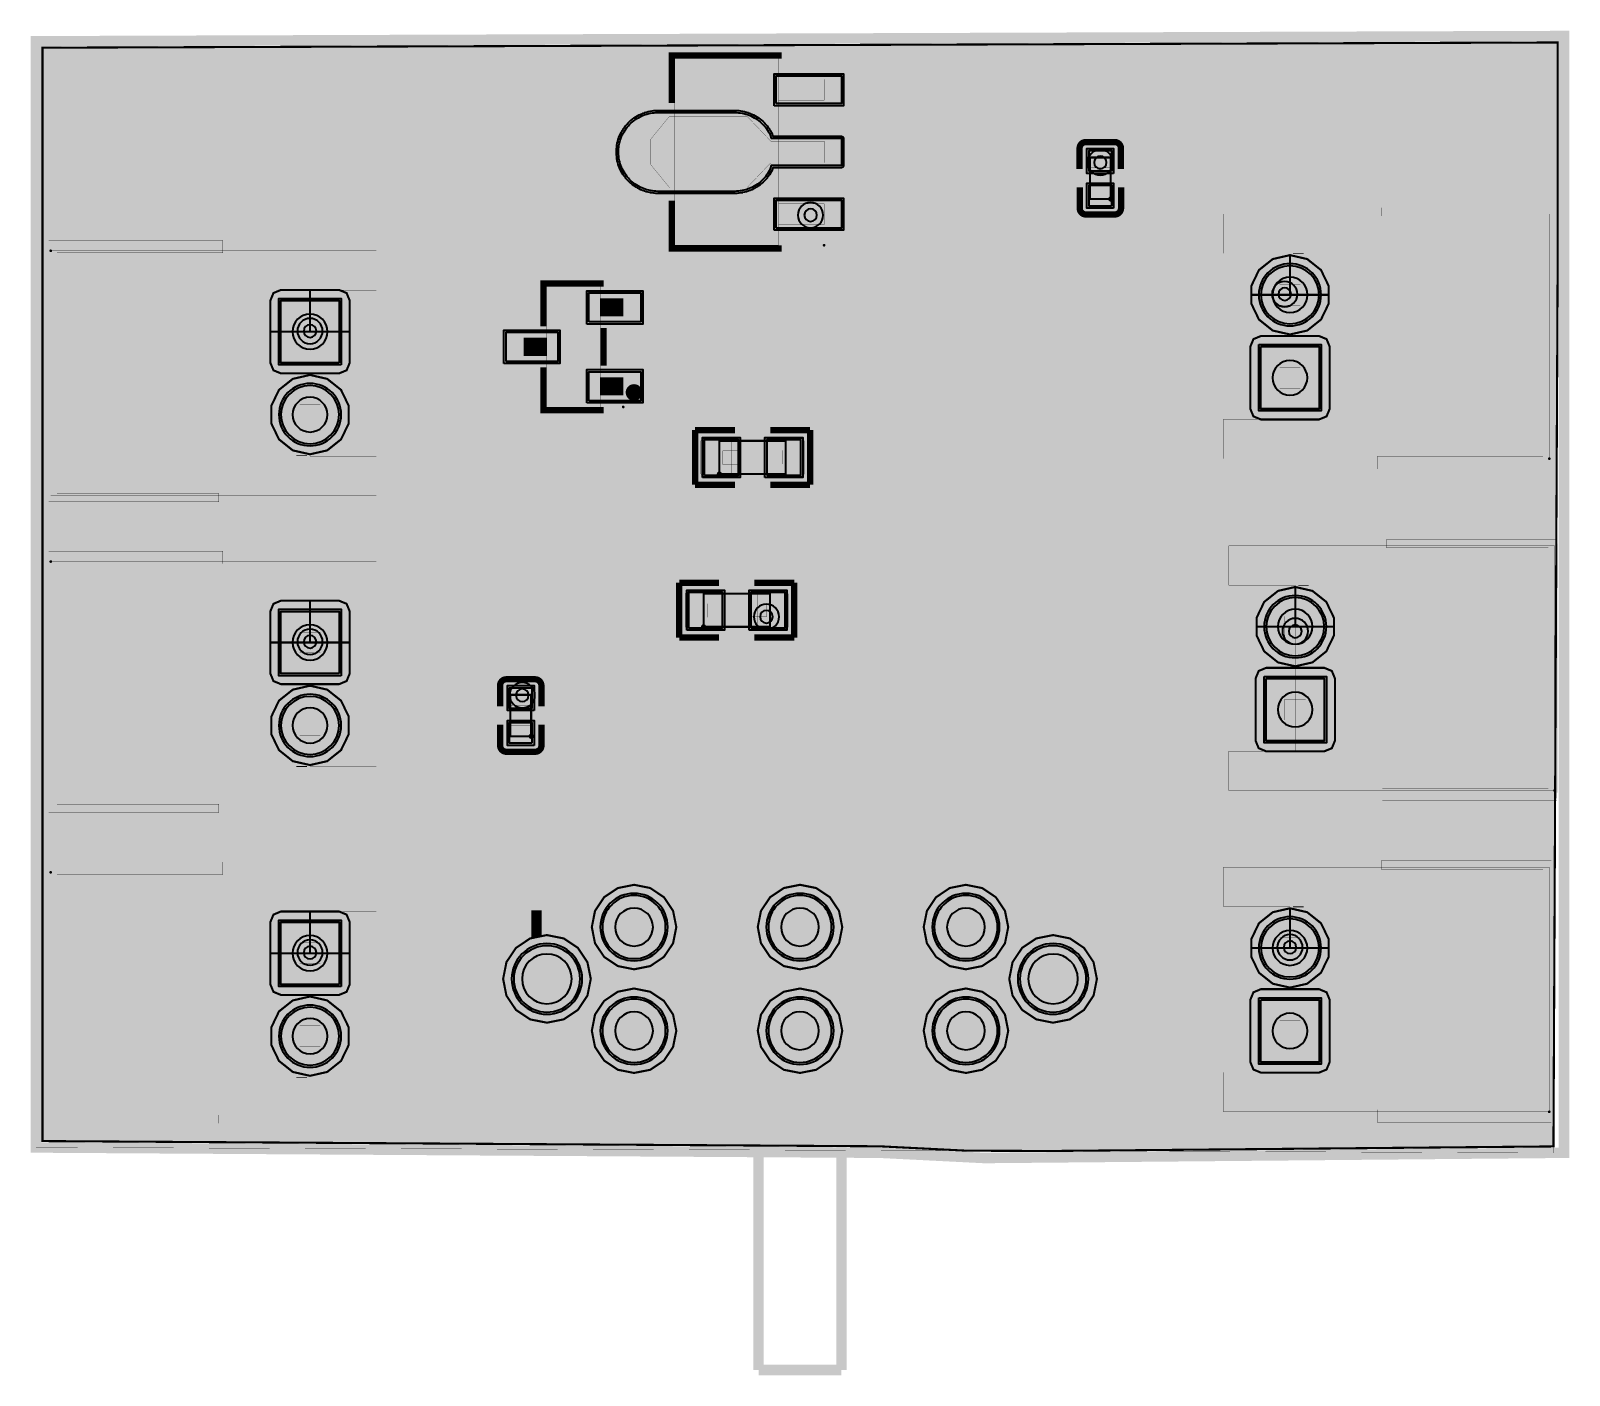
# Model space of a CAD drawing. Header units: millimetres. Extents: x 56.5 to 93.6, y 37.7 to 70.1.
import ezdxf

# ---------------------------------------------------------------- set-up
doc = ezdxf.new("R2010")
doc.units = ezdxf.units.MM
doc.header["$MEASUREMENT"] = 0
for name, color, linetype, true_color in [('Board-Outline-Layer', 7, 'Continuous', 0xff00ff), ('Bottom-Layer', 7, 'Continuous', 0x0000ff), ('Bottom-Paste-Mask-Layer', 7, 'Continuous', 0x800000), ('Bottom-Solder-Mask-Layer', 7, 'Continuous', 0xaa00ff), ('Component-Marking-Layer', 7, 'Continuous', 0x66ffcc), ('Component-Shape-Layer', 7, 'Continuous', 0x00cccc), ('Document-Layer', 7, 'Continuous', 0xffffff), ('Hole-Layer', 7, 'Continuous', 0x222222), ('Multi-Layer', 7, 'Continuous', 0xc0c0c0), ('Pin-Floating-Layer', 7, 'Continuous', 0xcc9999), ('Pin-Soldering-Layer', 7, 'Continuous', 0xcc9999), ('Top-Layer', 7, 'Continuous', 0xff0000), ('Top-Paste-Mask-Layer', 7, 'Continuous', 0x808080), ('Top-Silkscreen-Layer', 7, 'Continuous', 0xffcc00), ('Top-Solder-Mask-Layer', 7, 'Continuous', 0x800080)]:
    doc.layers.add(name, color=color, linetype=linetype, true_color=true_color)

msp = doc.modelspace()

# ---------------------------------------------------------------- hatches: boundary and pattern name
at = {"layer": 'Bottom-Layer'}
for points in [[(81.101, 43.095), (79.078, 43.102), (76.992, 43.207), (76.989, 43.208), (76.986, 43.208), (56.797, 43.334), (56.797, 69.696), (93.318, 69.822), (93.318, 64.041), (93.219, 43.205)], [(86.868, 64.695), (86.453, 64.6), (86.12, 64.335), (85.936, 63.951), (85.936, 63.525), (86.12, 63.142), (86.453, 62.876), (86.868, 62.782), (87.283, 62.876), (87.616, 63.142), (87.801, 63.525), (87.801, 63.951), (87.616, 64.335), (87.283, 64.6)], [(86.168, 63.738, 1), (87.568, 63.738, 1)], [(64.203, 63.599), (64.128, 63.781), (63.946, 63.856), (62.546, 63.856), (62.365, 63.781), (62.29, 63.599), (62.29, 62.099), (62.365, 61.918), (62.546, 61.843), (63.946, 61.843), (64.128, 61.918), (64.203, 62.099)], [(63.946, 62.099), (62.546, 62.099), (62.546, 63.599), (63.946, 63.599)], [(85.912, 60.988), (85.987, 60.807), (86.168, 60.732), (87.568, 60.732), (87.75, 60.807), (87.825, 60.988), (87.825, 62.488), (87.75, 62.67), (87.568, 62.745), (86.168, 62.745), (85.987, 62.67), (85.912, 62.488)], [(86.168, 62.488), (87.568, 62.488), (87.568, 60.988), (86.168, 60.988)], [(63.246, 59.893), (63.661, 59.987), (63.994, 60.253), (64.179, 60.636), (64.179, 61.062), (63.994, 61.446), (63.661, 61.711), (63.246, 61.806), (62.831, 61.711), (62.498, 61.446), (62.314, 61.062), (62.314, 60.636), (62.498, 60.253), (62.831, 59.987)], [(62.546, 60.849, 1), (63.946, 60.849, 1)], [(86.995, 56.694), (86.58, 56.599), (86.247, 56.334), (86.063, 55.95), (86.063, 55.524), (86.247, 55.141), (86.58, 54.875), (86.995, 54.781), (87.41, 54.875), (87.743, 55.141), (87.928, 55.524), (87.928, 55.95), (87.743, 56.334), (87.41, 56.599)], [(86.295, 55.737, 1), (87.695, 55.737, 1)], [(64.203, 56.106), (64.128, 56.288), (63.946, 56.363), (62.546, 56.363), (62.365, 56.288), (62.29, 56.106), (62.29, 54.606), (62.365, 54.425), (62.546, 54.35), (63.946, 54.35), (64.128, 54.425), (64.203, 54.606)], [(63.946, 54.606), (62.546, 54.606), (62.546, 56.106), (63.946, 56.106)], [(86.039, 52.987), (86.114, 52.806), (86.295, 52.731), (87.695, 52.731), (87.877, 52.806), (87.952, 52.987), (87.952, 54.487), (87.877, 54.669), (87.695, 54.744), (86.295, 54.744), (86.114, 54.669), (86.039, 54.487)], [(63.246, 52.4), (63.661, 52.494), (63.994, 52.76), (64.179, 53.143), (64.179, 53.569), (63.994, 53.953), (63.661, 54.218), (63.246, 54.313), (62.831, 54.218), (62.498, 53.953), (62.314, 53.569), (62.314, 53.143), (62.498, 52.76), (62.831, 52.494)], [(86.295, 54.487), (87.695, 54.487), (87.695, 52.987), (86.295, 52.987)], [(62.546, 53.356, 1), (63.946, 53.356, 1)], [(70.039, 48.494), (70.116, 48.104), (70.337, 47.774), (70.667, 47.553), (71.057, 47.475), (71.447, 47.553), (71.777, 47.774), (71.998, 48.104), (72.076, 48.494), (71.998, 48.884), (71.777, 49.214), (71.447, 49.435), (71.057, 49.513), (70.667, 49.435), (70.337, 49.214), (70.116, 48.884)], [(74.039, 48.494), (74.116, 48.104), (74.337, 47.774), (74.667, 47.553), (75.057, 47.475), (75.447, 47.553), (75.777, 47.774), (75.998, 48.104), (76.076, 48.494), (75.998, 48.884), (75.777, 49.214), (75.447, 49.435), (75.057, 49.513), (74.667, 49.435), (74.337, 49.214), (74.116, 48.884)], [(78.039, 48.494), (78.116, 48.104), (78.337, 47.774), (78.667, 47.553), (79.057, 47.475), (79.447, 47.553), (79.777, 47.774), (79.998, 48.104), (80.076, 48.494), (79.998, 48.884), (79.777, 49.214), (79.447, 49.435), (79.057, 49.513), (78.667, 49.435), (78.337, 49.214), (78.116, 48.884)], [(70.295, 48.494, 1), (71.819, 48.494, 1)], [(74.295, 48.494, 1), (75.819, 48.494, 1)], [(78.295, 48.494, 1), (79.819, 48.494, 1)], [(64.203, 48.613), (64.128, 48.794), (63.946, 48.87), (62.546, 48.87), (62.365, 48.794), (62.29, 48.613), (62.29, 47.113), (62.365, 46.932), (62.546, 46.857), (63.946, 46.857), (64.128, 46.932), (64.203, 47.113)], [(63.946, 47.113), (62.546, 47.113), (62.546, 48.613), (63.946, 48.613)], [(86.868, 48.947), (86.453, 48.852), (86.12, 48.586), (85.936, 48.203), (85.936, 47.777), (86.12, 47.394), (86.453, 47.128), (86.868, 47.034), (87.283, 47.128), (87.616, 47.394), (87.801, 47.777), (87.801, 48.203), (87.616, 48.586), (87.283, 48.852)], [(86.168, 47.99, 1), (87.568, 47.99, 1)], [(67.901, 47.244), (67.981, 46.84), (68.21, 46.497), (68.553, 46.268), (68.957, 46.188), (69.361, 46.268), (69.704, 46.497), (69.933, 46.84), (70.014, 47.244), (69.933, 47.648), (69.704, 47.991), (69.361, 48.22), (68.957, 48.301), (68.553, 48.22), (68.21, 47.991), (67.981, 47.648)], [(80.101, 47.244), (80.181, 46.84), (80.41, 46.497), (80.753, 46.268), (81.157, 46.188), (81.562, 46.268), (81.904, 46.497), (82.133, 46.84), (82.214, 47.244), (82.133, 47.648), (81.904, 47.991), (81.562, 48.22), (81.157, 48.301), (80.753, 48.22), (80.41, 47.991), (80.181, 47.648)], [(68.157, 47.244, 1), (69.757, 47.244, 1)], [(80.357, 47.244, 1), (81.957, 47.244, 1)], [(63.246, 44.907), (63.661, 45.001), (63.994, 45.267), (64.179, 45.65), (64.179, 46.076), (63.994, 46.459), (63.661, 46.725), (63.246, 46.82), (62.831, 46.725), (62.498, 46.459), (62.314, 46.076), (62.314, 45.65), (62.498, 45.267), (62.831, 45.001)], [(70.039, 45.994), (70.116, 45.604), (70.337, 45.274), (70.667, 45.053), (71.057, 44.976), (71.447, 45.053), (71.777, 45.274), (71.998, 45.604), (72.076, 45.994), (71.998, 46.384), (71.777, 46.714), (71.447, 46.935), (71.057, 47.013), (70.667, 46.935), (70.337, 46.714), (70.116, 46.384)], [(70.295, 45.994, 1), (71.819, 45.994, 1)], [(74.039, 45.994), (74.116, 45.604), (74.337, 45.274), (74.667, 45.053), (75.057, 44.976), (75.447, 45.053), (75.777, 45.274), (75.998, 45.604), (76.076, 45.994), (75.998, 46.384), (75.777, 46.714), (75.447, 46.935), (75.057, 47.013), (74.667, 46.935), (74.337, 46.714), (74.116, 46.384)], [(74.295, 45.994, 1), (75.819, 45.994, 1)], [(78.039, 45.994), (78.116, 45.604), (78.337, 45.274), (78.667, 45.053), (79.057, 44.976), (79.447, 45.053), (79.777, 45.274), (79.998, 45.604), (80.076, 45.994), (79.998, 46.384), (79.777, 46.714), (79.447, 46.935), (79.057, 47.013), (78.667, 46.935), (78.337, 46.714), (78.116, 46.384)], [(78.295, 45.994, 1), (79.819, 45.994, 1)], [(85.912, 45.24), (85.987, 45.059), (86.168, 44.984), (87.568, 44.984), (87.75, 45.059), (87.825, 45.24), (87.825, 46.74), (87.75, 46.921), (87.568, 46.997), (86.168, 46.997), (85.987, 46.921), (85.912, 46.74)], [(86.168, 46.74), (87.568, 46.74), (87.568, 45.24), (86.168, 45.24)], [(62.546, 45.863, 1), (63.946, 45.863, 1)]]:
    msp.add_hatch(color=256, dxfattribs=at).paths.add_polyline_path(points)
at = {"layer": 'Bottom-Paste-Mask-Layer'}
for points in [[(86.168, 63.738, 1), (87.568, 63.738, 1)], [(63.946, 62.099), (62.546, 62.099), (62.546, 63.599), (63.946, 63.599)], [(86.168, 62.488), (87.568, 62.488), (87.568, 60.988), (86.168, 60.988)], [(62.546, 60.849, 1), (63.946, 60.849, 1)], [(86.295, 55.737, 1), (87.695, 55.737, 1)], [(63.946, 54.606), (62.546, 54.606), (62.546, 56.106), (63.946, 56.106)], [(86.295, 54.487), (87.695, 54.487), (87.695, 52.987), (86.295, 52.987)], [(62.546, 53.356, 1), (63.946, 53.356, 1)], [(70.295, 48.494, 1), (71.819, 48.494, 1)], [(74.295, 48.494, 1), (75.819, 48.494, 1)], [(78.295, 48.494, 1), (79.819, 48.494, 1)], [(63.946, 47.113), (62.546, 47.113), (62.546, 48.613), (63.946, 48.613)], [(86.168, 47.99, 1), (87.568, 47.99, 1)], [(68.157, 47.244, 1), (69.757, 47.244, 1)], [(80.357, 47.244, 1), (81.957, 47.244, 1)], [(70.295, 45.994, 1), (71.819, 45.994, 1)], [(74.295, 45.994, 1), (75.819, 45.994, 1)], [(78.295, 45.994, 1), (79.819, 45.994, 1)], [(86.168, 46.74), (87.568, 46.74), (87.568, 45.24), (86.168, 45.24)], [(62.546, 45.863, 1), (63.946, 45.863, 1)]]:
    msp.add_hatch(color=256, dxfattribs=at).paths.add_polyline_path(points)
at = {"layer": 'Bottom-Solder-Mask-Layer'}
for points in [[(86.117, 63.738, 1), (87.619, 63.738, 1)], [(63.997, 62.048), (62.495, 62.048), (62.495, 63.65), (63.997, 63.65)], [(86.117, 62.539), (87.619, 62.539), (87.619, 60.937), (86.117, 60.937)], [(62.495, 60.849, 1), (63.997, 60.849, 1)], [(86.244, 55.737, 1), (87.746, 55.737, 1)], [(63.997, 54.555), (62.495, 54.555), (62.495, 56.157), (63.997, 56.157)], [(86.244, 54.538), (87.746, 54.538), (87.746, 52.936), (86.244, 52.936)], [(62.495, 53.356, 1), (63.997, 53.356, 1)], [(70.244, 48.494, 1), (71.87, 48.494, 1)], [(74.244, 48.494, 1), (75.87, 48.494, 1)], [(78.244, 48.494, 1), (79.87, 48.494, 1)], [(63.997, 47.062), (62.495, 47.062), (62.495, 48.664), (63.997, 48.664)], [(86.117, 47.99, 1), (87.619, 47.99, 1)], [(68.106, 47.244, 1), (69.808, 47.244, 1)], [(80.306, 47.244, 1), (82.008, 47.244, 1)], [(70.244, 45.994, 1), (71.87, 45.994, 1)], [(74.244, 45.994, 1), (75.87, 45.994, 1)], [(78.244, 45.994, 1), (79.87, 45.994, 1)], [(86.117, 46.791), (87.619, 46.791), (87.619, 45.189), (86.117, 45.189)], [(62.495, 45.863, 1), (63.997, 45.863, 1)]]:
    msp.add_hatch(color=256, dxfattribs=at).paths.add_polyline_path(points)
at = {"layer": 'Component-Marking-Layer'}
for points in [[(82.486, 66.048, 1), (82.606, 66.048, 1)], [(82.486, 66.048, 1), (82.606, 66.048, 1)], [(75.608, 64.933, 1), (75.668, 64.933, 1)], [(75.608, 64.933, 1), (75.668, 64.933, 1)], [(56.966, 64.799, 1), (57.026, 64.799, 1)], [(56.966, 64.799, 1), (57.026, 64.799, 1)], [(70.766, 61.034, 1), (70.826, 61.034, 1)], [(70.766, 61.034, 1), (70.826, 61.034, 1)], [(93.088, 59.788, 1), (93.148, 59.788, 1)], [(93.088, 59.788, 1), (93.148, 59.788, 1)], [(73.054, 59.417, 1), (73.174, 59.417, 1)], [(73.054, 59.417, 1), (73.174, 59.417, 1)], [(56.966, 57.306, 1), (57.026, 57.306, 1)], [(56.966, 57.306, 1), (57.026, 57.306, 1)], [(72.673, 55.734, 1), (72.793, 55.734, 1)], [(72.673, 55.734, 1), (72.793, 55.734, 1)], [(68.516, 53.094, 1), (68.636, 53.094, 1)], [(68.516, 53.094, 1), (68.636, 53.094, 1)], [(93.215, 51.787, 1), (93.275, 51.787, 1)], [(93.215, 51.787, 1), (93.275, 51.787, 1)], [(56.966, 49.813, 1), (57.026, 49.813, 1)], [(56.966, 49.813, 1), (57.026, 49.813, 1)], [(93.088, 44.04, 1), (93.148, 44.04, 1)], [(93.088, 44.04, 1), (93.148, 44.04, 1)]]:
    msp.add_hatch(color=256, dxfattribs=at).paths.add_polyline_path(points)
at = {"layer": 'Component-Shape-Layer'}
for points in [[(72.04, 64.933), (72.04, 69.433), (74.54, 69.433), (74.54, 64.933)], [(72.04, 64.933), (72.04, 69.433), (74.54, 69.433), (74.54, 64.933)], [(93.118, 65.688), (93.118, 59.788), (85.268, 59.788), (85.268, 60.738), (86.868, 60.738), (86.868, 62.738), (86.868, 64.738), (85.268, 64.738), (85.268, 65.688)], [(93.118, 65.688), (93.118, 59.788), (85.268, 59.788), (85.268, 60.738), (86.868, 60.738), (86.868, 62.738), (86.868, 64.738), (85.268, 64.738), (85.268, 65.688)], [(56.996, 58.899), (56.996, 64.799), (64.846, 64.799), (64.846, 63.849), (63.246, 63.849), (63.246, 61.849), (63.246, 59.849), (64.846, 59.849), (64.846, 58.899)], [(56.996, 58.899), (56.996, 64.799), (64.846, 64.799), (64.846, 63.849), (63.246, 63.849), (63.246, 61.849), (63.246, 59.849), (64.846, 59.849), (64.846, 58.899)], [(68.946, 61.034), (68.946, 63.934), (70.246, 63.934), (70.246, 61.034)], [(68.946, 61.034), (68.946, 63.934), (70.246, 63.934), (70.246, 61.034)], [(93.245, 57.687), (93.245, 51.787), (85.395, 51.787), (85.395, 52.737), (86.995, 52.737), (86.995, 54.737), (86.995, 56.737), (85.395, 56.737), (85.395, 57.687)], [(93.245, 57.687), (93.245, 51.787), (85.395, 51.787), (85.395, 52.737), (86.995, 52.737), (86.995, 54.737), (86.995, 56.737), (85.395, 56.737), (85.395, 57.687)], [(56.996, 51.406), (56.996, 57.306), (64.846, 57.306), (64.846, 56.356), (63.246, 56.356), (63.246, 54.356), (63.246, 52.356), (64.846, 52.356), (64.846, 51.406)], [(56.996, 51.406), (56.996, 57.306), (64.846, 57.306), (64.846, 56.356), (63.246, 56.356), (63.246, 54.356), (63.246, 52.356), (64.846, 52.356), (64.846, 51.406)], [(56.996, 43.913), (56.996, 49.813), (64.846, 49.813), (64.846, 48.863), (63.246, 48.863), (63.246, 46.863), (63.246, 44.863), (64.846, 44.863), (64.846, 43.913)], [(56.996, 43.913), (56.996, 49.813), (64.846, 49.813), (64.846, 48.863), (63.246, 48.863), (63.246, 46.863), (63.246, 44.863), (64.846, 44.863), (64.846, 43.913)], [(93.118, 49.94), (93.118, 44.04), (85.268, 44.04), (85.268, 44.99), (86.868, 44.99), (86.868, 46.99), (86.868, 48.99), (85.268, 48.99), (85.268, 49.94)], [(93.118, 49.94), (93.118, 44.04), (85.268, 44.04), (85.268, 44.99), (86.868, 44.99), (86.868, 46.99), (86.868, 48.99), (85.268, 48.99), (85.268, 49.94)]]:
    msp.add_hatch(color=256, dxfattribs=at).paths.add_polyline_path(points)
at = {"layer": 'Document-Layer'}
for points in [[(93.168, 59.538), (88.968, 59.538), (88.968, 59.838), (92.968, 59.838), (92.968, 65.638), (89.068, 65.638), (89.068, 65.838), (93.168, 65.838)], [(93.168, 59.538), (88.968, 59.538), (88.968, 59.838), (92.968, 59.838), (92.968, 65.638), (89.068, 65.638), (89.068, 65.838), (93.168, 65.838)], [(56.946, 65.049), (61.146, 65.049), (61.146, 64.749), (57.146, 64.749), (57.146, 58.949), (61.046, 58.949), (61.046, 58.749), (56.946, 58.749)], [(56.946, 65.049), (61.146, 65.049), (61.146, 64.749), (57.146, 64.749), (57.146, 58.949), (61.046, 58.949), (61.046, 58.749), (56.946, 58.749)], [(56.946, 57.556), (61.146, 57.556), (61.146, 57.256), (57.146, 57.256), (57.146, 51.456), (61.046, 51.456), (61.046, 51.256), (56.946, 51.256)], [(56.946, 57.556), (61.146, 57.556), (61.146, 57.256), (57.146, 57.256), (57.146, 51.456), (61.046, 51.456), (61.046, 51.256), (56.946, 51.256)], [(93.295, 51.537), (89.095, 51.537), (89.095, 51.837), (93.095, 51.837), (93.095, 57.637), (89.195, 57.637), (89.195, 57.837), (93.295, 57.837)], [(93.295, 51.537), (89.095, 51.537), (89.095, 51.837), (93.095, 51.837), (93.095, 57.637), (89.195, 57.637), (89.195, 57.837), (93.295, 57.837)], [(93.168, 43.79), (88.968, 43.79), (88.968, 44.09), (92.968, 44.09), (92.968, 49.89), (89.068, 49.89), (89.068, 50.09), (93.168, 50.09)], [(93.168, 43.79), (88.968, 43.79), (88.968, 44.09), (92.968, 44.09), (92.968, 49.89), (89.068, 49.89), (89.068, 50.09), (93.168, 50.09)], [(56.946, 50.063), (61.146, 50.063), (61.146, 49.763), (57.146, 49.763), (57.146, 43.963), (61.046, 43.963), (61.046, 43.763), (56.946, 43.763)], [(56.946, 50.063), (61.146, 50.063), (61.146, 49.763), (57.146, 49.763), (57.146, 43.963), (61.046, 43.963), (61.046, 43.763), (56.946, 43.763)]]:
    msp.add_hatch(color=256, dxfattribs=at).paths.add_polyline_path(points)
at = {"layer": 'Hole-Layer'}
for points in [[(86.443, 63.738, 1), (87.293, 63.738, 1)], [(62.821, 62.849, 1), (63.671, 62.849, 1)], [(86.449, 61.738, 1), (87.287, 61.738, 1)], [(62.827, 60.849, 1), (63.665, 60.849, 1)], [(86.576, 55.737, 1), (87.414, 55.737, 1)], [(62.821, 55.356, 1), (63.671, 55.356, 1)], [(86.576, 53.737, 1), (87.414, 53.737, 1)], [(62.821, 53.356, 1), (63.671, 53.356, 1)], [(70.6, 48.494, 1), (71.514, 48.494, 1)], [(74.6, 48.494, 1), (75.514, 48.494, 1)], [(78.6, 48.494, 1), (79.514, 48.494, 1)], [(62.821, 47.863, 1), (63.671, 47.863, 1)], [(86.449, 47.99, 1), (87.287, 47.99, 1)], [(68.357, 47.244, 1), (69.557, 47.244, 1)], [(80.557, 47.244, 1), (81.757, 47.244, 1)], [(70.6, 45.994, 1), (71.514, 45.994, 1)], [(74.6, 45.994, 1), (75.514, 45.994, 1)], [(78.6, 45.994, 1), (79.514, 45.994, 1)], [(86.443, 45.99, 1), (87.293, 45.99, 1)], [(62.821, 45.863, 1), (63.671, 45.863, 1)]]:
    msp.add_hatch(color=256, dxfattribs=at).paths.add_polyline_path(points)
at = {"layer": 'Multi-Layer'}
for points in [[(86.168, 63.738, 1), (87.568, 63.738, 1)], [(86.168, 63.738, 1), (87.568, 63.738, 1)], [(86.168, 63.738, 1), (87.568, 63.738, 1)], [(63.946, 62.099), (62.546, 62.099), (62.546, 63.599), (63.946, 63.599)], [(63.946, 62.099), (62.546, 62.099), (62.546, 63.599), (63.946, 63.599)], [(63.946, 62.099), (62.546, 62.099), (62.546, 63.599), (63.946, 63.599)], [(86.168, 62.488), (87.568, 62.488), (87.568, 60.988), (86.168, 60.988)], [(86.168, 62.488), (87.568, 62.488), (87.568, 60.988), (86.168, 60.988)], [(86.168, 62.488), (87.568, 62.488), (87.568, 60.988), (86.168, 60.988)], [(62.546, 60.849, 1), (63.946, 60.849, 1)], [(62.546, 60.849, 1), (63.946, 60.849, 1)], [(62.546, 60.849, 1), (63.946, 60.849, 1)], [(86.295, 55.737, 1), (87.695, 55.737, 1)], [(86.295, 55.737, 1), (87.695, 55.737, 1)], [(86.295, 55.737, 1), (87.695, 55.737, 1)], [(63.946, 54.606), (62.546, 54.606), (62.546, 56.106), (63.946, 56.106)], [(63.946, 54.606), (62.546, 54.606), (62.546, 56.106), (63.946, 56.106)], [(63.946, 54.606), (62.546, 54.606), (62.546, 56.106), (63.946, 56.106)], [(86.295, 54.487), (87.695, 54.487), (87.695, 52.987), (86.295, 52.987)], [(86.295, 54.487), (87.695, 54.487), (87.695, 52.987), (86.295, 52.987)], [(86.295, 54.487), (87.695, 54.487), (87.695, 52.987), (86.295, 52.987)], [(62.546, 53.356, 1), (63.946, 53.356, 1)], [(62.546, 53.356, 1), (63.946, 53.356, 1)], [(62.546, 53.356, 1), (63.946, 53.356, 1)], [(70.295, 48.494, 1), (71.819, 48.494, 1)], [(70.295, 48.494, 1), (71.819, 48.494, 1)], [(70.295, 48.494, 1), (71.819, 48.494, 1)], [(74.295, 48.494, 1), (75.819, 48.494, 1)], [(74.295, 48.494, 1), (75.819, 48.494, 1)], [(74.295, 48.494, 1), (75.819, 48.494, 1)], [(78.295, 48.494, 1), (79.819, 48.494, 1)], [(78.295, 48.494, 1), (79.819, 48.494, 1)], [(78.295, 48.494, 1), (79.819, 48.494, 1)], [(63.946, 47.113), (62.546, 47.113), (62.546, 48.613), (63.946, 48.613)], [(63.946, 47.113), (62.546, 47.113), (62.546, 48.613), (63.946, 48.613)], [(63.946, 47.113), (62.546, 47.113), (62.546, 48.613), (63.946, 48.613)], [(86.168, 47.99, 1), (87.568, 47.99, 1)], [(86.168, 47.99, 1), (87.568, 47.99, 1)], [(86.168, 47.99, 1), (87.568, 47.99, 1)], [(68.157, 47.244, 1), (69.757, 47.244, 1)], [(68.157, 47.244, 1), (69.757, 47.244, 1)], [(68.157, 47.244, 1), (69.757, 47.244, 1)], [(80.357, 47.244, 1), (81.957, 47.244, 1)], [(80.357, 47.244, 1), (81.957, 47.244, 1)], [(80.357, 47.244, 1), (81.957, 47.244, 1)], [(70.295, 45.994, 1), (71.819, 45.994, 1)], [(70.295, 45.994, 1), (71.819, 45.994, 1)], [(70.295, 45.994, 1), (71.819, 45.994, 1)], [(74.295, 45.994, 1), (75.819, 45.994, 1)], [(74.295, 45.994, 1), (75.819, 45.994, 1)], [(74.295, 45.994, 1), (75.819, 45.994, 1)], [(78.295, 45.994, 1), (79.819, 45.994, 1)], [(78.295, 45.994, 1), (79.819, 45.994, 1)], [(78.295, 45.994, 1), (79.819, 45.994, 1)], [(86.168, 46.74), (87.568, 46.74), (87.568, 45.24), (86.168, 45.24)], [(86.168, 46.74), (87.568, 46.74), (87.568, 45.24), (86.168, 45.24)], [(86.168, 46.74), (87.568, 46.74), (87.568, 45.24), (86.168, 45.24)], [(62.546, 45.863, 1), (63.946, 45.863, 1)], [(62.546, 45.863, 1), (63.946, 45.863, 1)], [(62.546, 45.863, 1), (63.946, 45.863, 1)]]:
    msp.add_hatch(color=256, dxfattribs=at).paths.add_polyline_path(points)
at = {"layer": 'Pin-Floating-Layer'}
for points in [[(70.236, 63.219), (70.236, 63.649), (70.506, 63.649), (70.506, 63.219)], [(70.236, 63.219), (70.236, 63.649), (70.506, 63.649), (70.506, 63.219)], [(68.686, 62.269), (68.686, 62.699), (68.956, 62.699), (68.956, 62.269)], [(68.686, 62.269), (68.686, 62.699), (68.956, 62.699), (68.956, 62.269)], [(70.236, 61.319), (70.236, 61.749), (70.506, 61.749), (70.506, 61.319)], [(70.236, 61.319), (70.236, 61.749), (70.506, 61.749), (70.506, 61.319)]]:
    msp.add_hatch(color=256, dxfattribs=at).paths.add_polyline_path(points)
at = {"layer": 'Pin-Soldering-Layer'}
for points in [[(74.538, 68.933), (75.638, 68.933), (75.638, 68.433), (74.538, 68.433)], [(74.538, 68.933), (75.638, 68.933), (75.638, 68.433), (74.538, 68.433)], [(74.353, 66.923), (73.778, 66.321), (71.914, 66.321), (71.443, 66.896), (71.443, 67.471), (71.914, 68.046), (73.778, 68.046), (74.353, 67.443), (75.638, 67.443), (75.638, 66.923)], [(74.353, 66.923), (73.778, 66.321), (71.914, 66.321), (71.443, 66.896), (71.443, 67.471), (71.914, 68.046), (73.778, 68.046), (74.353, 67.443), (75.638, 67.443), (75.638, 66.923)], [(82.546, 67.048), (82.546, 66.798), (82.046, 66.798), (82.046, 67.048)], [(82.546, 67.048), (82.546, 66.798), (82.046, 66.798), (82.046, 67.048)], [(82.546, 66.048), (82.046, 66.048), (82.046, 66.298), (82.546, 66.298)], [(82.546, 66.048), (82.046, 66.048), (82.046, 66.298), (82.546, 66.298)], [(74.538, 65.933), (75.638, 65.933), (75.638, 65.433), (74.538, 65.433)], [(74.538, 65.933), (75.638, 65.933), (75.638, 65.433), (74.538, 65.433)], [(87.118, 63.988), (87.118, 63.488), (86.618, 63.488), (86.618, 63.988)], [(87.118, 63.988), (87.118, 63.488), (86.618, 63.488), (86.618, 63.988)], [(70.496, 63.219), (70.496, 63.649), (70.796, 63.649), (70.796, 63.219)], [(70.496, 63.219), (70.496, 63.649), (70.796, 63.649), (70.796, 63.219)], [(62.996, 62.599), (62.996, 63.099), (63.496, 63.099), (63.496, 62.599)], [(62.996, 62.599), (62.996, 63.099), (63.496, 63.099), (63.496, 62.599)], [(68.396, 62.269), (68.396, 62.699), (68.696, 62.699), (68.696, 62.269)], [(68.396, 62.269), (68.396, 62.699), (68.696, 62.699), (68.696, 62.269)], [(87.118, 61.988), (87.118, 61.488), (86.618, 61.488), (86.618, 61.988)], [(87.118, 61.988), (87.118, 61.488), (86.618, 61.488), (86.618, 61.988)], [(70.496, 61.319), (70.496, 61.749), (70.796, 61.749), (70.796, 61.319)], [(70.496, 61.319), (70.496, 61.749), (70.796, 61.749), (70.796, 61.319)], [(62.996, 60.599), (62.996, 61.099), (63.496, 61.099), (63.496, 60.599)], [(62.996, 60.599), (62.996, 61.099), (63.496, 61.099), (63.496, 60.599)], [(73.114, 59.417), (73.114, 60.217), (73.414, 60.217), (73.414, 59.417)], [(73.114, 59.417), (73.114, 60.217), (73.414, 60.217), (73.414, 59.417)], [(74.714, 59.417), (74.414, 59.417), (74.414, 60.217), (74.714, 60.217)], [(74.714, 59.417), (74.414, 59.417), (74.414, 60.217), (74.714, 60.217)], [(72.733, 55.734), (72.733, 56.534), (73.033, 56.534), (73.033, 55.734)], [(72.733, 55.734), (72.733, 56.534), (73.033, 56.534), (73.033, 55.734)], [(74.333, 55.734), (74.033, 55.734), (74.033, 56.534), (74.333, 56.534)], [(74.333, 55.734), (74.033, 55.734), (74.033, 56.534), (74.333, 56.534)], [(87.245, 55.987), (87.245, 55.487), (86.745, 55.487), (86.745, 55.987)], [(87.245, 55.987), (87.245, 55.487), (86.745, 55.487), (86.745, 55.987)], [(62.996, 55.106), (62.996, 55.606), (63.496, 55.606), (63.496, 55.106)], [(62.996, 55.106), (62.996, 55.606), (63.496, 55.606), (63.496, 55.106)], [(68.576, 54.094), (68.576, 53.844), (68.076, 53.844), (68.076, 54.094)], [(68.576, 54.094), (68.576, 53.844), (68.076, 53.844), (68.076, 54.094)], [(87.245, 53.987), (87.245, 53.487), (86.745, 53.487), (86.745, 53.987)], [(87.245, 53.987), (87.245, 53.487), (86.745, 53.487), (86.745, 53.987)], [(62.996, 53.106), (62.996, 53.606), (63.496, 53.606), (63.496, 53.106)], [(62.996, 53.106), (62.996, 53.606), (63.496, 53.606), (63.496, 53.106)], [(68.576, 53.094), (68.076, 53.094), (68.076, 53.344), (68.576, 53.344)], [(68.576, 53.094), (68.076, 53.094), (68.076, 53.344), (68.576, 53.344)], [(87.118, 48.24), (87.118, 47.74), (86.618, 47.74), (86.618, 48.24)], [(87.118, 48.24), (87.118, 47.74), (86.618, 47.74), (86.618, 48.24)], [(62.996, 47.613), (62.996, 48.113), (63.496, 48.113), (63.496, 47.613)], [(62.996, 47.613), (62.996, 48.113), (63.496, 48.113), (63.496, 47.613)], [(62.996, 45.613), (62.996, 46.113), (63.496, 46.113), (63.496, 45.613)], [(62.996, 45.613), (62.996, 46.113), (63.496, 46.113), (63.496, 45.613)], [(87.118, 46.24), (87.118, 45.74), (86.618, 45.74), (86.618, 46.24)], [(87.118, 46.24), (87.118, 45.74), (86.618, 45.74), (86.618, 46.24)]]:
    msp.add_hatch(color=256, dxfattribs=at).paths.add_polyline_path(points)
at = {"layer": 'Top-Layer'}
for points in [[(74.483, 68.347), (74.483, 69.019), (76.058, 69.019), (76.058, 68.347)], [(71.631, 68.133), (73.485, 68.133), (73.53, 68.132), (73.574, 68.129), (73.618, 68.124), (73.662, 68.116), (73.706, 68.107), (73.749, 68.096), (73.791, 68.082), (73.833, 68.067), (73.874, 68.05), (73.914, 68.03), (73.954, 68.009), (73.992, 67.986), (74.029, 67.962), (74.065, 67.936), (74.1, 67.908), (74.133, 67.878), (74.165, 67.847), (74.195, 67.814), (74.224, 67.78), (74.251, 67.745), (74.277, 67.708), (74.3, 67.671), (74.322, 67.632), (74.342, 67.592), (74.361, 67.513), (76.058, 67.513), (76.058, 66.853), (74.361, 66.853), (74.342, 66.774), (74.322, 66.734), (74.3, 66.695), (74.277, 66.657), (74.251, 66.621), (74.224, 66.586), (74.195, 66.552), (74.165, 66.519), (74.133, 66.488), (74.1, 66.458), (74.065, 66.43), (74.029, 66.404), (73.992, 66.379), (73.954, 66.357), (73.914, 66.335), (73.874, 66.316), (73.833, 66.299), (73.791, 66.284), (73.749, 66.27), (73.706, 66.259), (73.662, 66.25), (73.618, 66.242), (73.574, 66.237), (73.53, 66.234), (73.485, 66.233), (71.631, 66.233), (71.586, 66.234), (71.542, 66.237), (71.498, 66.242), (71.454, 66.25), (71.41, 66.259), (71.367, 66.27), (71.325, 66.284), (71.283, 66.299), (71.242, 66.316), (71.202, 66.335), (71.162, 66.357), (71.124, 66.379), (71.087, 66.404), (71.051, 66.43), (71.017, 66.458), (70.983, 66.488), (70.951, 66.519), (70.921, 66.552), (70.892, 66.586), (70.865, 66.621), (70.839, 66.657), (70.816, 66.695), (70.794, 66.734), (70.774, 66.774), (70.755, 66.814), (70.739, 66.856), (70.725, 66.898), (70.712, 66.941), (70.702, 66.984), (70.694, 67.028), (70.687, 67.072), (70.683, 67.116), (70.681, 67.161), (70.681, 67.205), (70.683, 67.25), (70.687, 67.294), (70.694, 67.338), (70.702, 67.382), (70.712, 67.425), (70.725, 67.468), (70.739, 67.51), (70.755, 67.552), (70.774, 67.592), (70.794, 67.632), (70.816, 67.671), (70.839, 67.708), (70.865, 67.745), (70.892, 67.78), (70.921, 67.814), (70.951, 67.847), (70.983, 67.878), (71.017, 67.908), (71.051, 67.936), (71.087, 67.962), (71.124, 67.986), (71.162, 68.009), (71.202, 68.03), (71.242, 68.05), (71.283, 68.067), (71.325, 68.082), (71.367, 68.096), (71.41, 68.107), (71.454, 68.116), (71.498, 68.124), (71.542, 68.129), (71.586, 68.132)], [(82.566, 66.718), (82.026, 66.718), (82.026, 67.218), (82.566, 67.218)], [(74.483, 65.347), (74.483, 66.019), (76.058, 66.019), (76.058, 65.347)], [(82.566, 65.878), (82.026, 65.878), (82.026, 66.378), (82.566, 66.378)], [(86.168, 63.738, 1), (87.568, 63.738, 1)], [(63.946, 62.099), (62.546, 62.099), (62.546, 63.599), (63.946, 63.599)], [(69.971, 63.084), (69.971, 63.784), (71.221, 63.784), (71.221, 63.084)], [(67.971, 62.134), (67.971, 62.834), (69.221, 62.834), (69.221, 62.134)], [(86.168, 62.488), (87.568, 62.488), (87.568, 60.988), (86.168, 60.988)], [(69.971, 61.184), (69.971, 61.884), (71.221, 61.884), (71.221, 61.184)], [(62.546, 60.849, 1), (63.946, 60.849, 1)], [(72.758, 59.385), (72.758, 60.249), (73.564, 60.249), (73.564, 59.385)], [(74.264, 59.385), (74.264, 60.249), (75.071, 60.249), (75.071, 59.385)], [(72.377, 55.702), (72.377, 56.566), (73.183, 56.566), (73.183, 55.702)], [(73.883, 55.702), (73.883, 56.566), (74.69, 56.566), (74.69, 55.702)], [(86.295, 55.737, 1), (87.695, 55.737, 1)], [(63.946, 54.606), (62.546, 54.606), (62.546, 56.106), (63.946, 56.106)], [(68.596, 53.764), (68.056, 53.764), (68.056, 54.264), (68.596, 54.264)], [(86.295, 54.487), (87.695, 54.487), (87.695, 52.987), (86.295, 52.987)], [(62.546, 53.356, 1), (63.946, 53.356, 1)], [(68.596, 52.924), (68.056, 52.924), (68.056, 53.424), (68.596, 53.424)], [(70.295, 48.494, 1), (71.819, 48.494, 1)], [(74.295, 48.494, 1), (75.819, 48.494, 1)], [(78.295, 48.494, 1), (79.819, 48.494, 1)], [(63.946, 47.113), (62.546, 47.113), (62.546, 48.613), (63.946, 48.613)], [(86.168, 47.99, 1), (87.568, 47.99, 1)], [(68.157, 47.244, 1), (69.757, 47.244, 1)], [(80.357, 47.244, 1), (81.957, 47.244, 1)], [(70.295, 45.994, 1), (71.819, 45.994, 1)], [(74.295, 45.994, 1), (75.819, 45.994, 1)], [(78.295, 45.994, 1), (79.819, 45.994, 1)], [(86.168, 46.74), (87.568, 46.74), (87.568, 45.24), (86.168, 45.24)], [(62.546, 45.863, 1), (63.946, 45.863, 1)]]:
    msp.add_hatch(color=256, dxfattribs=at).paths.add_polyline_path(points)
at = {"layer": 'Top-Paste-Mask-Layer'}
for points in [[(74.483, 68.347), (74.483, 69.019), (76.058, 69.019), (76.058, 68.347)], [(71.631, 68.133), (73.485, 68.133), (73.53, 68.132), (73.574, 68.129), (73.618, 68.124), (73.662, 68.116), (73.706, 68.107), (73.749, 68.096), (73.791, 68.082), (73.833, 68.067), (73.874, 68.05), (73.914, 68.03), (73.954, 68.009), (73.992, 67.986), (74.029, 67.962), (74.065, 67.936), (74.1, 67.908), (74.133, 67.878), (74.165, 67.847), (74.195, 67.814), (74.224, 67.78), (74.251, 67.745), (74.277, 67.708), (74.3, 67.671), (74.322, 67.632), (74.342, 67.592), (74.361, 67.513), (76.058, 67.513), (76.058, 66.853), (74.361, 66.853), (74.342, 66.774), (74.322, 66.734), (74.3, 66.695), (74.277, 66.657), (74.251, 66.621), (74.224, 66.586), (74.195, 66.552), (74.165, 66.519), (74.133, 66.488), (74.1, 66.458), (74.065, 66.43), (74.029, 66.404), (73.992, 66.379), (73.954, 66.357), (73.914, 66.335), (73.874, 66.316), (73.833, 66.299), (73.791, 66.284), (73.749, 66.27), (73.706, 66.259), (73.662, 66.25), (73.618, 66.242), (73.574, 66.237), (73.53, 66.234), (73.485, 66.233), (71.631, 66.233), (71.586, 66.234), (71.542, 66.237), (71.498, 66.242), (71.454, 66.25), (71.41, 66.259), (71.367, 66.27), (71.325, 66.284), (71.283, 66.299), (71.242, 66.316), (71.202, 66.335), (71.162, 66.357), (71.124, 66.379), (71.087, 66.404), (71.051, 66.43), (71.017, 66.458), (70.983, 66.488), (70.951, 66.519), (70.921, 66.552), (70.892, 66.586), (70.865, 66.621), (70.839, 66.657), (70.816, 66.695), (70.794, 66.734), (70.774, 66.774), (70.755, 66.814), (70.739, 66.856), (70.725, 66.898), (70.712, 66.941), (70.702, 66.984), (70.694, 67.028), (70.687, 67.072), (70.683, 67.116), (70.681, 67.161), (70.681, 67.205), (70.683, 67.25), (70.687, 67.294), (70.694, 67.338), (70.702, 67.382), (70.712, 67.425), (70.725, 67.468), (70.739, 67.51), (70.755, 67.552), (70.774, 67.592), (70.794, 67.632), (70.816, 67.671), (70.839, 67.708), (70.865, 67.745), (70.892, 67.78), (70.921, 67.814), (70.951, 67.847), (70.983, 67.878), (71.017, 67.908), (71.051, 67.936), (71.087, 67.962), (71.124, 67.986), (71.162, 68.009), (71.202, 68.03), (71.242, 68.05), (71.283, 68.067), (71.325, 68.082), (71.367, 68.096), (71.41, 68.107), (71.454, 68.116), (71.498, 68.124), (71.542, 68.129), (71.586, 68.132)], [(82.566, 66.718), (82.026, 66.718), (82.026, 67.218), (82.566, 67.218)], [(74.483, 65.347), (74.483, 66.019), (76.058, 66.019), (76.058, 65.347)], [(82.566, 65.878), (82.026, 65.878), (82.026, 66.378), (82.566, 66.378)], [(86.168, 63.738, 1), (87.568, 63.738, 1)], [(63.946, 62.099), (62.546, 62.099), (62.546, 63.599), (63.946, 63.599)], [(69.971, 63.084), (69.971, 63.784), (71.221, 63.784), (71.221, 63.084)], [(67.971, 62.134), (67.971, 62.834), (69.221, 62.834), (69.221, 62.134)], [(86.168, 62.488), (87.568, 62.488), (87.568, 60.988), (86.168, 60.988)], [(69.971, 61.184), (69.971, 61.884), (71.221, 61.884), (71.221, 61.184)], [(62.546, 60.849, 1), (63.946, 60.849, 1)], [(72.719, 59.367), (72.669, 59.417), (72.669, 60.217), (72.719, 60.267), (73.519, 60.267), (73.569, 60.217), (73.569, 59.975), (73.199, 59.975), (73.199, 59.645), (73.569, 59.645), (73.569, 59.417), (73.519, 59.367)], [(72.719, 59.367), (72.669, 59.417), (72.669, 60.217), (72.719, 60.267), (73.519, 60.267), (73.569, 60.217), (73.569, 59.975), (73.199, 59.975), (73.199, 59.645), (73.569, 59.645), (73.569, 59.417), (73.519, 59.367)], [(75.109, 60.267), (75.159, 60.217), (75.159, 59.417), (75.109, 59.367), (74.309, 59.367), (74.259, 59.417), (74.259, 59.659), (74.629, 59.659), (74.629, 59.989), (74.259, 59.989), (74.259, 60.217), (74.309, 60.267)], [(75.109, 60.267), (75.159, 60.217), (75.159, 59.417), (75.109, 59.367), (74.309, 59.367), (74.259, 59.417), (74.259, 59.659), (74.629, 59.659), (74.629, 59.989), (74.259, 59.989), (74.259, 60.217), (74.309, 60.267)], [(72.338, 55.684), (72.288, 55.734), (72.288, 56.534), (72.338, 56.584), (73.138, 56.584), (73.188, 56.534), (73.188, 56.292), (72.818, 56.292), (72.818, 55.962), (73.188, 55.962), (73.188, 55.734), (73.138, 55.684)], [(72.338, 55.684), (72.288, 55.734), (72.288, 56.534), (72.338, 56.584), (73.138, 56.584), (73.188, 56.534), (73.188, 56.292), (72.818, 56.292), (72.818, 55.962), (73.188, 55.962), (73.188, 55.734), (73.138, 55.684)], [(74.728, 56.584), (74.778, 56.534), (74.778, 55.734), (74.728, 55.684), (73.928, 55.684), (73.878, 55.734), (73.878, 55.976), (74.248, 55.976), (74.248, 56.306), (73.878, 56.306), (73.878, 56.534), (73.928, 56.584)], [(74.728, 56.584), (74.778, 56.534), (74.778, 55.734), (74.728, 55.684), (73.928, 55.684), (73.878, 55.734), (73.878, 55.976), (74.248, 55.976), (74.248, 56.306), (73.878, 56.306), (73.878, 56.534), (73.928, 56.584)], [(86.295, 55.737, 1), (87.695, 55.737, 1)], [(63.946, 54.606), (62.546, 54.606), (62.546, 56.106), (63.946, 56.106)], [(68.596, 53.764), (68.056, 53.764), (68.056, 54.264), (68.596, 54.264)], [(86.295, 54.487), (87.695, 54.487), (87.695, 52.987), (86.295, 52.987)], [(62.546, 53.356, 1), (63.946, 53.356, 1)], [(68.596, 52.924), (68.056, 52.924), (68.056, 53.424), (68.596, 53.424)], [(70.295, 48.494, 1), (71.819, 48.494, 1)], [(74.295, 48.494, 1), (75.819, 48.494, 1)], [(78.295, 48.494, 1), (79.819, 48.494, 1)], [(63.946, 47.113), (62.546, 47.113), (62.546, 48.613), (63.946, 48.613)], [(86.168, 47.99, 1), (87.568, 47.99, 1)], [(68.157, 47.244, 1), (69.757, 47.244, 1)], [(80.357, 47.244, 1), (81.957, 47.244, 1)], [(70.295, 45.994, 1), (71.819, 45.994, 1)], [(74.295, 45.994, 1), (75.819, 45.994, 1)], [(78.295, 45.994, 1), (79.819, 45.994, 1)], [(86.168, 46.74), (87.568, 46.74), (87.568, 45.24), (86.168, 45.24)], [(62.546, 45.863, 1), (63.946, 45.863, 1)]]:
    msp.add_hatch(color=256, dxfattribs=at).paths.add_polyline_path(points)
at = {"layer": 'Top-Solder-Mask-Layer'}
for points in [[(74.432, 68.296), (74.432, 69.07), (76.109, 69.07), (76.109, 68.296)], [(71.585, 68.182), (71.63, 68.183), (71.63, 68.183), (71.631, 68.183), (73.485, 68.183), (73.486, 68.183), (73.486, 68.183), (73.531, 68.182), (73.532, 68.182), (73.533, 68.182), (73.578, 68.179), (73.579, 68.179), (73.58, 68.178), (73.624, 68.173), (73.625, 68.173), (73.626, 68.173), (73.67, 68.166), (73.672, 68.165), (73.673, 68.165), (73.716, 68.156), (73.717, 68.156), (73.719, 68.155), (73.762, 68.144), (73.763, 68.144), (73.764, 68.143), (73.806, 68.13), (73.808, 68.13), (73.809, 68.129), (73.85, 68.114), (73.852, 68.113), (73.853, 68.113), (73.894, 68.096), (73.895, 68.095), (73.896, 68.095), (73.936, 68.076), (73.937, 68.075), (73.938, 68.074), (73.977, 68.053), (73.978, 68.053), (73.979, 68.052), (74.018, 68.029), (74.019, 68.029), (74.02, 68.028), (74.057, 68.004), (74.058, 68.003), (74.059, 68.002), (74.095, 67.976), (74.095, 67.975), (74.096, 67.974), (74.131, 67.946), (74.132, 67.946), (74.133, 67.945), (74.166, 67.915), (74.167, 67.914), (74.168, 67.914), (74.2, 67.883), (74.2, 67.882), (74.201, 67.881), (74.232, 67.848), (74.232, 67.847), (74.233, 67.847), (74.262, 67.813), (74.263, 67.812), (74.264, 67.811), (74.291, 67.775), (74.291, 67.775), (74.292, 67.774), (74.318, 67.737), (74.318, 67.736), (74.319, 67.735), (74.343, 67.697), (74.343, 67.696), (74.344, 67.695), (74.366, 67.657), (74.366, 67.656), (74.367, 67.655), (74.387, 67.615), (74.389, 67.609), (74.391, 67.603), (74.4, 67.563), (76.058, 67.563), (76.093, 67.548), (76.108, 67.513), (76.108, 66.853), (76.093, 66.818), (76.058, 66.803), (74.4, 66.803), (74.391, 66.762), (74.389, 66.757), (74.387, 66.751), (74.367, 66.711), (74.366, 66.71), (74.366, 66.709), (74.344, 66.67), (74.343, 66.669), (74.343, 66.668), (74.319, 66.631), (74.318, 66.63), (74.318, 66.629), (74.292, 66.592), (74.291, 66.591), (74.291, 66.59), (74.264, 66.555), (74.263, 66.554), (74.262, 66.553), (74.233, 66.519), (74.232, 66.518), (74.232, 66.518), (74.201, 66.485), (74.2, 66.484), (74.2, 66.483), (74.168, 66.452), (74.167, 66.451), (74.166, 66.451), (74.133, 66.421), (74.132, 66.42), (74.131, 66.42), (74.096, 66.392), (74.095, 66.391), (74.095, 66.39), (74.059, 66.364), (74.058, 66.363), (74.057, 66.362), (74.02, 66.338), (74.019, 66.337), (74.018, 66.337), (73.979, 66.314), (73.978, 66.313), (73.977, 66.312), (73.938, 66.291), (73.937, 66.291), (73.936, 66.29), (73.896, 66.271), (73.895, 66.271), (73.894, 66.27), (73.853, 66.253), (73.852, 66.252), (73.85, 66.252), (73.809, 66.237), (73.808, 66.236), (73.806, 66.236), (73.764, 66.223), (73.763, 66.222), (73.762, 66.222), (73.719, 66.211), (73.717, 66.21), (73.716, 66.21), (73.673, 66.201), (73.672, 66.2), (73.67, 66.2), (73.626, 66.193), (73.625, 66.193), (73.624, 66.193), (73.58, 66.187), (73.579, 66.187), (73.578, 66.187), (73.533, 66.184), (73.532, 66.184), (73.531, 66.184), (73.486, 66.183), (73.486, 66.183), (73.485, 66.183), (71.631, 66.183), (71.63, 66.183), (71.63, 66.183), (71.585, 66.184), (71.584, 66.184), (71.583, 66.184), (71.538, 66.187), (71.537, 66.187), (71.536, 66.187), (71.492, 66.193), (71.491, 66.193), (71.49, 66.193), (71.446, 66.2), (71.444, 66.2), (71.443, 66.201), (71.4, 66.21), (71.399, 66.21), (71.397, 66.211), (71.354, 66.222), (71.353, 66.222), (71.352, 66.223), (71.31, 66.236), (71.309, 66.236), (71.307, 66.237), (71.266, 66.252), (71.265, 66.252), (71.263, 66.253), (71.222, 66.27), (71.221, 66.271), (71.22, 66.271), (71.18, 66.29), (71.179, 66.291), (71.178, 66.291), (71.139, 66.312), (71.138, 66.313), (71.137, 66.314), (71.098, 66.337), (71.097, 66.337), (71.096, 66.338), (71.059, 66.362), (71.058, 66.363), (71.057, 66.364), (71.022, 66.39), (71.021, 66.391), (71.02, 66.392), (70.985, 66.42), (70.984, 66.42), (70.983, 66.421), (70.95, 66.451), (70.949, 66.451), (70.948, 66.452), (70.916, 66.483), (70.916, 66.484), (70.915, 66.485), (70.884, 66.518), (70.884, 66.518), (70.883, 66.519), (70.854, 66.553), (70.853, 66.554), (70.853, 66.555), (70.825, 66.59), (70.825, 66.591), (70.824, 66.592), (70.798, 66.629), (70.798, 66.63), (70.797, 66.631), (70.773, 66.668), (70.773, 66.669), (70.772, 66.67), (70.75, 66.709), (70.75, 66.71), (70.749, 66.711), (70.729, 66.751), (70.729, 66.752), (70.728, 66.753), (70.71, 66.794), (70.709, 66.795), (70.709, 66.796), (70.693, 66.837), (70.692, 66.838), (70.692, 66.84), (70.677, 66.882), (70.677, 66.883), (70.677, 66.884), (70.664, 66.927), (70.664, 66.928), (70.664, 66.929), (70.653, 66.972), (70.653, 66.974), (70.653, 66.975), (70.645, 67.018), (70.644, 67.02), (70.644, 67.021), (70.638, 67.065), (70.638, 67.066), (70.638, 67.067), (70.633, 67.112), (70.633, 67.113), (70.633, 67.114), (70.631, 67.158), (70.631, 67.16), (70.631, 67.161), (70.631, 67.205), (70.631, 67.206), (70.631, 67.208), (70.633, 67.252), (70.633, 67.253), (70.633, 67.254), (70.638, 67.299), (70.638, 67.3), (70.638, 67.301), (70.644, 67.345), (70.644, 67.346), (70.645, 67.348), (70.653, 67.391), (70.653, 67.392), (70.653, 67.394), (70.664, 67.437), (70.664, 67.438), (70.664, 67.439), (70.677, 67.482), (70.677, 67.483), (70.677, 67.484), (70.692, 67.526), (70.692, 67.527), (70.693, 67.529), (70.709, 67.57), (70.709, 67.571), (70.71, 67.572), (70.728, 67.613), (70.729, 67.614), (70.729, 67.615), (70.749, 67.655), (70.75, 67.656), (70.75, 67.657), (70.772, 67.695), (70.773, 67.696), (70.773, 67.697), (70.797, 67.735), (70.798, 67.736), (70.798, 67.737), (70.824, 67.774), (70.825, 67.775), (70.825, 67.775), (70.853, 67.811), (70.853, 67.812), (70.854, 67.813), (70.883, 67.847), (70.884, 67.847), (70.884, 67.848), (70.915, 67.881), (70.916, 67.882), (70.916, 67.883), (70.948, 67.914), (70.949, 67.914), (70.95, 67.915), (70.983, 67.945), (70.984, 67.946), (70.985, 67.946), (71.02, 67.974), (71.021, 67.975), (71.022, 67.976), (71.057, 68.002), (71.058, 68.003), (71.059, 68.004), (71.096, 68.028), (71.097, 68.029), (71.098, 68.029), (71.137, 68.052), (71.138, 68.053), (71.139, 68.053), (71.178, 68.074), (71.179, 68.075), (71.18, 68.076), (71.22, 68.095), (71.221, 68.095), (71.222, 68.096), (71.263, 68.113), (71.265, 68.113), (71.266, 68.114), (71.307, 68.129), (71.309, 68.13), (71.31, 68.13), (71.352, 68.143), (71.353, 68.144), (71.354, 68.144), (71.397, 68.155), (71.399, 68.156), (71.4, 68.156), (71.443, 68.165), (71.444, 68.165), (71.446, 68.166), (71.49, 68.173), (71.491, 68.173), (71.492, 68.173), (71.536, 68.178), (71.537, 68.179), (71.538, 68.179), (71.583, 68.182), (71.584, 68.182)], [(82.617, 66.667), (81.975, 66.667), (81.975, 67.269), (82.617, 67.269)], [(82.617, 65.827), (81.975, 65.827), (81.975, 66.429), (82.617, 66.429)], [(74.432, 65.296), (74.432, 66.07), (76.109, 66.07), (76.109, 65.296)], [(86.117, 63.738, 1), (87.619, 63.738, 1)], [(69.92, 63.033), (69.92, 63.835), (71.272, 63.835), (71.272, 63.033)], [(63.997, 62.048), (62.495, 62.048), (62.495, 63.65), (63.997, 63.65)], [(67.92, 62.083), (67.92, 62.885), (69.272, 62.885), (69.272, 62.083)], [(86.117, 62.539), (87.619, 62.539), (87.619, 60.937), (86.117, 60.937)], [(69.92, 61.133), (69.92, 61.935), (71.272, 61.935), (71.272, 61.133)], [(62.495, 60.849, 1), (63.997, 60.849, 1)], [(72.707, 59.334), (72.707, 60.3), (73.615, 60.3), (73.615, 59.334)], [(74.213, 59.334), (74.213, 60.3), (75.122, 60.3), (75.122, 59.334)], [(72.326, 55.651), (72.326, 56.617), (73.234, 56.617), (73.234, 55.651)], [(73.832, 55.651), (73.832, 56.617), (74.741, 56.617), (74.741, 55.651)], [(86.244, 55.737, 1), (87.746, 55.737, 1)], [(63.997, 54.555), (62.495, 54.555), (62.495, 56.157), (63.997, 56.157)], [(86.244, 54.538), (87.746, 54.538), (87.746, 52.936), (86.244, 52.936)], [(68.647, 53.713), (68.005, 53.713), (68.005, 54.315), (68.647, 54.315)], [(62.495, 53.356, 1), (63.997, 53.356, 1)], [(68.647, 52.873), (68.005, 52.873), (68.005, 53.475), (68.647, 53.475)], [(70.244, 48.494, 1), (71.87, 48.494, 1)], [(74.244, 48.494, 1), (75.87, 48.494, 1)], [(78.244, 48.494, 1), (79.87, 48.494, 1)], [(63.997, 47.062), (62.495, 47.062), (62.495, 48.664), (63.997, 48.664)], [(86.117, 47.99, 1), (87.619, 47.99, 1)], [(68.106, 47.244, 1), (69.808, 47.244, 1)], [(80.306, 47.244, 1), (82.008, 47.244, 1)], [(70.244, 45.994, 1), (71.87, 45.994, 1)], [(74.244, 45.994, 1), (75.87, 45.994, 1)], [(78.244, 45.994, 1), (79.87, 45.994, 1)], [(86.117, 46.791), (87.619, 46.791), (87.619, 45.189), (86.117, 45.189)], [(62.495, 45.863, 1), (63.997, 45.863, 1)]]:
    msp.add_hatch(color=256, dxfattribs=at).paths.add_polyline_path(points)

# ---------------------------------------------------------------- linework, layer by layer
at = {"layer": 'Board-Outline-Layer', "const_width": 0.254}
msp.add_lwpolyline([(56.642, 43.18), (56.642, 69.85), (93.472, 69.977), (93.472, 43.053), (79.502, 42.926), (76.985, 43.053)], close=True, dxfattribs=at)
at = {"layer": 'Bottom-Layer'}
for points, const_width in [([(56.642, 43.18), (56.642, 69.85), (93.345, 69.85), (93.218, 43.053)], 0.00508), ([(81.101, 43.095), (79.078, 43.102), (76.992, 43.207), (76.989, 43.208), (76.986, 43.208), (56.797, 43.334), (56.797, 69.696), (93.318, 69.822), (93.318, 64.041), (93.219, 43.205)], 0.0508), ([(86.868, 64.695), (86.453, 64.6), (86.12, 64.335), (85.936, 63.951), (85.936, 63.525), (86.12, 63.142), (86.453, 62.876), (86.868, 62.782), (87.283, 62.876), (87.616, 63.142), (87.801, 63.525), (87.801, 63.951), (87.616, 64.335), (87.283, 64.6)], 0.0508), ([(64.203, 63.599), (64.128, 63.781), (63.946, 63.856), (62.546, 63.856), (62.365, 63.781), (62.29, 63.599), (62.29, 62.099), (62.365, 61.918), (62.546, 61.843), (63.946, 61.843), (64.128, 61.918), (64.203, 62.099)], 0.0508), ([(85.912, 60.988), (85.987, 60.807), (86.168, 60.732), (87.568, 60.732), (87.75, 60.807), (87.825, 60.988), (87.825, 62.488), (87.75, 62.67), (87.568, 62.745), (86.168, 62.745), (85.987, 62.67), (85.912, 62.488)], 0.0508), ([(63.246, 59.893), (63.661, 59.987), (63.994, 60.253), (64.179, 60.636), (64.179, 61.062), (63.994, 61.446), (63.661, 61.711), (63.246, 61.806), (62.831, 61.711), (62.498, 61.446), (62.314, 61.062), (62.314, 60.636), (62.498, 60.253), (62.831, 59.987)], 0.0508), ([(64.203, 56.106), (64.128, 56.288), (63.946, 56.363), (62.546, 56.363), (62.365, 56.288), (62.29, 56.106), (62.29, 54.606), (62.365, 54.425), (62.546, 54.35), (63.946, 54.35), (64.128, 54.425), (64.203, 54.606)], 0.0508), ([(86.995, 56.694), (86.58, 56.599), (86.247, 56.334), (86.063, 55.95), (86.063, 55.524), (86.247, 55.141), (86.58, 54.875), (86.995, 54.781), (87.41, 54.875), (87.743, 55.141), (87.928, 55.524), (87.928, 55.95), (87.743, 56.334), (87.41, 56.599)], 0.0508), ([(86.039, 52.987), (86.114, 52.806), (86.295, 52.731), (87.695, 52.731), (87.877, 52.806), (87.952, 52.987), (87.952, 54.487), (87.877, 54.669), (87.695, 54.744), (86.295, 54.744), (86.114, 54.669), (86.039, 54.487)], 0.0508), ([(63.246, 52.4), (63.661, 52.494), (63.994, 52.76), (64.179, 53.143), (64.179, 53.569), (63.994, 53.953), (63.661, 54.218), (63.246, 54.313), (62.831, 54.218), (62.498, 53.953), (62.314, 53.569), (62.314, 53.143), (62.498, 52.76), (62.831, 52.494)], 0.0508), ([(70.039, 48.494), (70.116, 48.104), (70.337, 47.774), (70.667, 47.553), (71.057, 47.475), (71.447, 47.553), (71.777, 47.774), (71.998, 48.104), (72.076, 48.494), (71.998, 48.884), (71.777, 49.214), (71.447, 49.435), (71.057, 49.513), (70.667, 49.435), (70.337, 49.214), (70.116, 48.884)], 0.0508), ([(74.039, 48.494), (74.116, 48.104), (74.337, 47.774), (74.667, 47.553), (75.057, 47.475), (75.447, 47.553), (75.777, 47.774), (75.998, 48.104), (76.076, 48.494), (75.998, 48.884), (75.777, 49.214), (75.447, 49.435), (75.057, 49.513), (74.667, 49.435), (74.337, 49.214), (74.116, 48.884)], 0.0508), ([(78.039, 48.494), (78.116, 48.104), (78.337, 47.774), (78.667, 47.553), (79.057, 47.475), (79.447, 47.553), (79.777, 47.774), (79.998, 48.104), (80.076, 48.494), (79.998, 48.884), (79.777, 49.214), (79.447, 49.435), (79.057, 49.513), (78.667, 49.435), (78.337, 49.214), (78.116, 48.884)], 0.0508), ([(86.868, 48.947), (86.453, 48.852), (86.12, 48.586), (85.936, 48.203), (85.936, 47.777), (86.12, 47.394), (86.453, 47.128), (86.868, 47.034), (87.283, 47.128), (87.616, 47.394), (87.801, 47.777), (87.801, 48.203), (87.616, 48.586), (87.283, 48.852)], 0.0508), ([(64.203, 48.613), (64.128, 48.794), (63.946, 48.87), (62.546, 48.87), (62.365, 48.794), (62.29, 48.613), (62.29, 47.113), (62.365, 46.932), (62.546, 46.857), (63.946, 46.857), (64.128, 46.932), (64.203, 47.113)], 0.0508), ([(67.901, 47.244), (67.981, 46.84), (68.21, 46.497), (68.553, 46.268), (68.957, 46.188), (69.361, 46.268), (69.704, 46.497), (69.933, 46.84), (70.014, 47.244), (69.933, 47.648), (69.704, 47.991), (69.361, 48.22), (68.957, 48.301), (68.553, 48.22), (68.21, 47.991), (67.981, 47.648)], 0.0508), ([(80.101, 47.244), (80.181, 46.84), (80.41, 46.497), (80.753, 46.268), (81.157, 46.188), (81.562, 46.268), (81.904, 46.497), (82.133, 46.84), (82.214, 47.244), (82.133, 47.648), (81.904, 47.991), (81.562, 48.22), (81.157, 48.301), (80.753, 48.22), (80.41, 47.991), (80.181, 47.648)], 0.0508), ([(63.246, 44.907), (63.661, 45.001), (63.994, 45.267), (64.179, 45.65), (64.179, 46.076), (63.994, 46.459), (63.661, 46.725), (63.246, 46.82), (62.831, 46.725), (62.498, 46.459), (62.314, 46.076), (62.314, 45.65), (62.498, 45.267), (62.831, 45.001)], 0.0508), ([(70.039, 45.994), (70.116, 45.604), (70.337, 45.274), (70.667, 45.053), (71.057, 44.976), (71.447, 45.053), (71.777, 45.274), (71.998, 45.604), (72.076, 45.994), (71.998, 46.384), (71.777, 46.714), (71.447, 46.935), (71.057, 47.013), (70.667, 46.935), (70.337, 46.714), (70.116, 46.384)], 0.0508), ([(74.039, 45.994), (74.116, 45.604), (74.337, 45.274), (74.667, 45.053), (75.057, 44.976), (75.447, 45.053), (75.777, 45.274), (75.998, 45.604), (76.076, 45.994), (75.998, 46.384), (75.777, 46.714), (75.447, 46.935), (75.057, 47.013), (74.667, 46.935), (74.337, 46.714), (74.116, 46.384)], 0.0508), ([(78.039, 45.994), (78.116, 45.604), (78.337, 45.274), (78.667, 45.053), (79.057, 44.976), (79.447, 45.053), (79.777, 45.274), (79.998, 45.604), (80.076, 45.994), (79.998, 46.384), (79.777, 46.714), (79.447, 46.935), (79.057, 47.013), (78.667, 46.935), (78.337, 46.714), (78.116, 46.384)], 0.0508), ([(85.912, 45.24), (85.987, 45.059), (86.168, 44.984), (87.568, 44.984), (87.75, 45.059), (87.825, 45.24), (87.825, 46.74), (87.75, 46.921), (87.568, 46.997), (86.168, 46.997), (85.987, 46.921), (85.912, 46.74)], 0.0508)]:
    msp.add_lwpolyline(points, close=True, dxfattribs=dict(at, const_width=const_width))
for points, const_width in [([(82.296, 66.929), (82.677, 67.31)], 1), ([(82.677, 67.31), (86.233, 63.754)], 1), ([(65.151, 62.849), (65.151, 66.929)], 1), ([(65.151, 66.929), (82.296, 66.929)], 1), ([(75.271, 65.683), (74.646, 65.074)], 1), ([(74.646, 65.074), (67.31, 65.169)], 1), ([(67.31, 65.169), (67.31, 55.372)], 1), ([(86.868, 63.738), (86.868, 64.695)], 0.0508), ([(86.233, 63.754), (86.741, 63.754)], 1), ([(63.246, 62.849), (63.246, 63.856)], 0.0508), ([(86.741, 63.754), (87.083, 63.754)], 0.8), ([(87.083, 63.754), (88.121, 62.717)], 0.8), ([(86.868, 63.738), (85.912, 63.738)], 0.0508), ([(86.868, 63.738), (87.825, 63.738)], 0.0508), ([(63.246, 62.849), (65.151, 62.849)], 1), ([(88.121, 62.717), (88.121, 60.759)], 0.8), ([(63.246, 62.849), (62.29, 62.849)], 0.0508), ([(63.246, 62.849), (64.203, 62.849)], 0.0508), ([(88.121, 60.759), (84.836, 57.475)], 0.8), ([(84.836, 57.475), (84.836, 55.626)], 0.8), ([(74.248, 55.976), (74.533, 56.261)], 1), ([(74.533, 56.261), (78.232, 56.261)], 1), ([(78.232, 56.261), (83.82, 50.673)], 1), ([(63.246, 55.356), (63.246, 56.363)], 0.0508), ([(86.995, 55.737), (86.995, 56.694)], 0.0508), ([(84.836, 55.626), (86.995, 55.626)], 0.8), ([(63.246, 55.372), (67.31, 55.372)], 1), ([(67.31, 55.372), (68.437, 55.372)], 1), ([(68.437, 55.372), (68.701, 55.109)], 1), ([(68.701, 55.109), (71.044, 55.22)], 1), ([(71.044, 55.22), (71.044, 50.673)], 1), ([(86.995, 55.737), (86.039, 55.737)], 0.0508), ([(86.995, 55.737), (87.952, 55.737)], 0.0508), ([(63.246, 55.356), (62.29, 55.356)], 0.0508), ([(63.246, 51.183), (67.166, 55.103)], 1), ([(63.246, 55.356), (64.203, 55.356)], 0.0508), ([(67.166, 55.103), (68.58, 55.103)], 1), ([(68.701, 54.971), (68.363, 54.633)], 1), ([(68.58, 55.103), (68.701, 55.109)], 1), ([(68.58, 55.103), (68.701, 54.982)], 1), ([(68.701, 55.109), (68.701, 54.982)], 1), ([(68.701, 54.982), (68.706, 54.977)], 1), ([(68.701, 54.982), (68.701, 54.971)], 1), ([(68.706, 54.977), (68.701, 54.971)], 1), ([(68.701, 54.971), (68.701, 54.492)], 1), ([(68.706, 54.977), (68.706, 54.487)], 1), ([(68.363, 54.633), (68.363, 54.084)], 1), ([(68.706, 54.428), (68.363, 54.084)], 1), ([(68.701, 54.492), (68.706, 54.487)], 1), ([(68.706, 54.487), (68.706, 54.428)], 1), ([(63.246, 47.879), (63.246, 51.183)], 1), ([(71.044, 50.673), (83.82, 50.673)], 1), ([(83.82, 50.673), (86.487, 48.006)], 1), ([(86.741, 50.673), (83.82, 50.673)], 1), ([(86.741, 48.006), (86.741, 50.673)], 1), ([(86.868, 47.99), (86.868, 48.947)], 0.0508), ([(63.246, 47.863), (63.246, 48.87)], 0.0508), ([(86.487, 48.006), (86.741, 48.006)], 1), ([(63.246, 47.863), (62.29, 47.863)], 0.0508), ([(63.246, 47.863), (64.203, 47.863)], 0.0508), ([(86.868, 47.99), (85.912, 47.99)], 0.0508), ([(86.868, 47.99), (87.825, 47.99)], 0.0508)]:
    msp.add_lwpolyline(points, dxfattribs=dict(at, const_width=const_width))
for points in [[(86.168, 63.738, 1), (87.568, 63.738), (87.568, 63.738, 1), (86.168, 63.738)], [(62.546, 60.849, 1), (63.946, 60.849), (63.946, 60.849, 1), (62.546, 60.849)], [(86.295, 55.737, 1), (87.695, 55.737), (87.695, 55.737, 1), (86.295, 55.737)], [(62.546, 53.356, 1), (63.946, 53.356), (63.946, 53.356, 1), (62.546, 53.356)], [(86.168, 47.99, 1), (87.568, 47.99), (87.568, 47.99, 1), (86.168, 47.99)], [(68.157, 47.244, 1), (69.757, 47.244), (69.757, 47.244, 1), (68.157, 47.244)], [(80.357, 47.244, 1), (81.957, 47.244), (81.957, 47.244, 1), (80.357, 47.244)], [(62.546, 45.863, 1), (63.946, 45.863), (63.946, 45.863, 1), (62.546, 45.863)]]:
    msp.add_lwpolyline(points, format="xyb", dxfattribs=at)
for points in [[(63.946, 62.099), (62.546, 62.099), (62.546, 63.599), (63.946, 63.599)], [(86.168, 62.488), (87.568, 62.488), (87.568, 60.988), (86.168, 60.988)], [(63.946, 54.606), (62.546, 54.606), (62.546, 56.106), (63.946, 56.106)], [(86.295, 54.487), (87.695, 54.487), (87.695, 52.987), (86.295, 52.987)], [(63.946, 47.113), (62.546, 47.113), (62.546, 48.613), (63.946, 48.613)], [(86.168, 46.74), (87.568, 46.74), (87.568, 45.24), (86.168, 45.24)]]:
    msp.add_lwpolyline(points, close=True, dxfattribs=at)
for points in [[(70.295, 48.494, 1), (71.819, 48.494, 1)], [(74.295, 48.494, 1), (75.819, 48.494, 1)], [(78.295, 48.494, 1), (79.819, 48.494, 1)], [(70.295, 45.994, 1), (71.819, 45.994, 1)], [(74.295, 45.994, 1), (75.819, 45.994, 1)], [(78.295, 45.994, 1), (79.819, 45.994, 1)]]:
    msp.add_lwpolyline(points, format="xyb", close=True, dxfattribs=at)
at = {"layer": 'Bottom-Paste-Mask-Layer'}
for points in [[(86.168, 63.738, 1), (87.568, 63.738), (87.568, 63.738, 1), (86.168, 63.738)], [(62.546, 60.849, 1), (63.946, 60.849), (63.946, 60.849, 1), (62.546, 60.849)], [(86.295, 55.737, 1), (87.695, 55.737), (87.695, 55.737, 1), (86.295, 55.737)], [(62.546, 53.356, 1), (63.946, 53.356), (63.946, 53.356, 1), (62.546, 53.356)], [(86.168, 47.99, 1), (87.568, 47.99), (87.568, 47.99, 1), (86.168, 47.99)], [(68.157, 47.244, 1), (69.757, 47.244), (69.757, 47.244, 1), (68.157, 47.244)], [(80.357, 47.244, 1), (81.957, 47.244), (81.957, 47.244, 1), (80.357, 47.244)], [(62.546, 45.863, 1), (63.946, 45.863), (63.946, 45.863, 1), (62.546, 45.863)]]:
    msp.add_lwpolyline(points, format="xyb", dxfattribs=at)
for points in [[(63.946, 62.099), (62.546, 62.099), (62.546, 63.599), (63.946, 63.599)], [(86.168, 62.488), (87.568, 62.488), (87.568, 60.988), (86.168, 60.988)], [(63.946, 54.606), (62.546, 54.606), (62.546, 56.106), (63.946, 56.106)], [(86.295, 54.487), (87.695, 54.487), (87.695, 52.987), (86.295, 52.987)], [(63.946, 47.113), (62.546, 47.113), (62.546, 48.613), (63.946, 48.613)], [(86.168, 46.74), (87.568, 46.74), (87.568, 45.24), (86.168, 45.24)]]:
    msp.add_lwpolyline(points, close=True, dxfattribs=at)
for points in [[(70.295, 48.494, 1), (71.819, 48.494, 1)], [(74.295, 48.494, 1), (75.819, 48.494, 1)], [(78.295, 48.494, 1), (79.819, 48.494, 1)], [(70.295, 45.994, 1), (71.819, 45.994, 1)], [(74.295, 45.994, 1), (75.819, 45.994, 1)], [(78.295, 45.994, 1), (79.819, 45.994, 1)]]:
    msp.add_lwpolyline(points, format="xyb", close=True, dxfattribs=at)
at = {"layer": 'Bottom-Solder-Mask-Layer'}
for points in [[(86.117, 63.738, 1), (87.619, 63.738, 1)], [(62.495, 60.849, 1), (63.997, 60.849, 1)], [(86.244, 55.737, 1), (87.746, 55.737, 1)], [(62.495, 53.356, 1), (63.997, 53.356, 1)], [(70.244, 48.494, 1), (71.87, 48.494, 1)], [(74.244, 48.494, 1), (75.87, 48.494, 1)], [(78.244, 48.494, 1), (79.87, 48.494, 1)], [(86.117, 47.99, 1), (87.619, 47.99, 1)], [(68.106, 47.244, 1), (69.808, 47.244, 1)], [(80.306, 47.244, 1), (82.008, 47.244, 1)], [(70.244, 45.994, 1), (71.87, 45.994, 1)], [(74.244, 45.994, 1), (75.87, 45.994, 1)], [(78.244, 45.994, 1), (79.87, 45.994, 1)], [(62.495, 45.863, 1), (63.997, 45.863, 1)]]:
    msp.add_lwpolyline(points, format="xyb", close=True, dxfattribs=at)
for points in [[(63.997, 62.048), (62.495, 62.048), (62.495, 63.65), (63.997, 63.65)], [(86.117, 62.539), (87.619, 62.539), (87.619, 60.937), (86.117, 60.937)], [(63.997, 54.555), (62.495, 54.555), (62.495, 56.157), (63.997, 56.157)], [(86.244, 54.538), (87.746, 54.538), (87.746, 52.936), (86.244, 52.936)], [(63.997, 47.062), (62.495, 47.062), (62.495, 48.664), (63.997, 48.664)], [(86.117, 46.791), (87.619, 46.791), (87.619, 45.189), (86.117, 45.189)]]:
    msp.add_lwpolyline(points, close=True, dxfattribs=at)
at = {"layer": 'Component-Marking-Layer', "const_width": 0.00508}
for points in [[(82.486, 66.048, 1), (82.606, 66.048), (82.606, 66.048, 1), (82.486, 66.048)], [(82.486, 66.048, 1), (82.606, 66.048), (82.606, 66.048, 1), (82.486, 66.048)], [(73.054, 59.417, 1), (73.174, 59.417), (73.174, 59.417, 1), (73.054, 59.417)], [(73.054, 59.417, 1), (73.174, 59.417), (73.174, 59.417, 1), (73.054, 59.417)], [(72.673, 55.734, 1), (72.793, 55.734), (72.793, 55.734, 1), (72.673, 55.734)], [(72.673, 55.734, 1), (72.793, 55.734), (72.793, 55.734, 1), (72.673, 55.734)], [(68.516, 53.094, 1), (68.636, 53.094), (68.636, 53.094, 1), (68.516, 53.094)], [(68.516, 53.094, 1), (68.636, 53.094), (68.636, 53.094, 1), (68.516, 53.094)]]:
    msp.add_lwpolyline(points, format="xyb", dxfattribs=at)
for points in [[(75.608, 64.933, 1), (75.668, 64.933, 1)], [(75.608, 64.933, 1), (75.668, 64.933, 1)], [(56.966, 64.799, 1), (57.026, 64.799, 1)], [(56.966, 64.799, 1), (57.026, 64.799, 1)], [(70.766, 61.034, 1), (70.826, 61.034, 1)], [(70.766, 61.034, 1), (70.826, 61.034, 1)], [(93.088, 59.788, 1), (93.148, 59.788, 1)], [(93.088, 59.788, 1), (93.148, 59.788, 1)], [(56.966, 57.306, 1), (57.026, 57.306, 1)], [(56.966, 57.306, 1), (57.026, 57.306, 1)], [(93.215, 51.787, 1), (93.275, 51.787, 1)], [(93.215, 51.787, 1), (93.275, 51.787, 1)], [(56.966, 49.813, 1), (57.026, 49.813, 1)], [(56.966, 49.813, 1), (57.026, 49.813, 1)], [(93.088, 44.04, 1), (93.148, 44.04, 1)], [(93.088, 44.04, 1), (93.148, 44.04, 1)]]:
    msp.add_lwpolyline(points, format="xyb", close=True, dxfattribs=at)
at = {"layer": 'Component-Shape-Layer'}
for points, const_width in [([(72.04, 64.933), (72.04, 69.433), (74.54, 69.433), (74.54, 64.933)], 0.00508), ([(72.04, 64.933), (72.04, 69.433), (74.54, 69.433), (74.54, 64.933)], 0.00508), ([(82.546, 66.048), (82.046, 66.048), (82.046, 67.048), (82.546, 67.048)], 0.0508), ([(82.546, 66.048), (82.046, 66.048), (82.046, 67.048), (82.546, 67.048)], 0.0508), ([(93.118, 65.688), (93.118, 59.788), (85.268, 59.788), (85.268, 60.738), (86.868, 60.738), (86.868, 62.738), (86.868, 64.738), (85.268, 64.738), (85.268, 65.688)], 0.00508), ([(93.118, 65.688), (93.118, 59.788), (85.268, 59.788), (85.268, 60.738), (86.868, 60.738), (86.868, 62.738), (86.868, 64.738), (85.268, 64.738), (85.268, 65.688)], 0.00508), ([(56.996, 58.899), (56.996, 64.799), (64.846, 64.799), (64.846, 63.849), (63.246, 63.849), (63.246, 61.849), (63.246, 59.849), (64.846, 59.849), (64.846, 58.899)], 0.00508), ([(56.996, 58.899), (56.996, 64.799), (64.846, 64.799), (64.846, 63.849), (63.246, 63.849), (63.246, 61.849), (63.246, 59.849), (64.846, 59.849), (64.846, 58.899)], 0.00508), ([(68.946, 61.034), (68.946, 63.934), (70.246, 63.934), (70.246, 61.034)], 0.00508), ([(68.946, 61.034), (68.946, 63.934), (70.246, 63.934), (70.246, 61.034)], 0.00508), ([(73.114, 59.417), (73.114, 60.217), (74.714, 60.217), (74.714, 59.417)], 0.0508), ([(73.114, 59.417), (73.114, 60.217), (74.714, 60.217), (74.714, 59.417)], 0.0508), ([(93.245, 57.687), (93.245, 51.787), (85.395, 51.787), (85.395, 52.737), (86.995, 52.737), (86.995, 54.737), (86.995, 56.737), (85.395, 56.737), (85.395, 57.687)], 0.00508), ([(93.245, 57.687), (93.245, 51.787), (85.395, 51.787), (85.395, 52.737), (86.995, 52.737), (86.995, 54.737), (86.995, 56.737), (85.395, 56.737), (85.395, 57.687)], 0.00508), ([(56.996, 51.406), (56.996, 57.306), (64.846, 57.306), (64.846, 56.356), (63.246, 56.356), (63.246, 54.356), (63.246, 52.356), (64.846, 52.356), (64.846, 51.406)], 0.00508), ([(56.996, 51.406), (56.996, 57.306), (64.846, 57.306), (64.846, 56.356), (63.246, 56.356), (63.246, 54.356), (63.246, 52.356), (64.846, 52.356), (64.846, 51.406)], 0.00508), ([(72.733, 55.734), (72.733, 56.534), (74.333, 56.534), (74.333, 55.734)], 0.0508), ([(72.733, 55.734), (72.733, 56.534), (74.333, 56.534), (74.333, 55.734)], 0.0508), ([(68.576, 53.094), (68.076, 53.094), (68.076, 54.094), (68.576, 54.094)], 0.0508), ([(68.576, 53.094), (68.076, 53.094), (68.076, 54.094), (68.576, 54.094)], 0.0508), ([(56.996, 43.913), (56.996, 49.813), (64.846, 49.813), (64.846, 48.863), (63.246, 48.863), (63.246, 46.863), (63.246, 44.863), (64.846, 44.863), (64.846, 43.913)], 0.00508), ([(56.996, 43.913), (56.996, 49.813), (64.846, 49.813), (64.846, 48.863), (63.246, 48.863), (63.246, 46.863), (63.246, 44.863), (64.846, 44.863), (64.846, 43.913)], 0.00508), ([(93.118, 49.94), (93.118, 44.04), (85.268, 44.04), (85.268, 44.99), (86.868, 44.99), (86.868, 46.99), (86.868, 48.99), (85.268, 48.99), (85.268, 49.94)], 0.00508), ([(93.118, 49.94), (93.118, 44.04), (85.268, 44.04), (85.268, 44.99), (86.868, 44.99), (86.868, 46.99), (86.868, 48.99), (85.268, 48.99), (85.268, 49.94)], 0.00508)]:
    msp.add_lwpolyline(points, close=True, dxfattribs=dict(at, const_width=const_width))
at = {"layer": 'Document-Layer'}
for points, const_width in [([(75.479, 65.683, 1), (75.78, 65.683, 1)], 0.3), ([(75.479, 65.683, 1), (75.78, 65.683, 1)], 0.3), ([(70.956, 61.384, 1), (71.156, 61.384, 1)], 0.2), ([(70.956, 61.384, 1), (71.156, 61.384, 1)], 0.2)]:
    msp.add_lwpolyline(points, format="xyb", close=True, dxfattribs=dict(at, const_width=const_width))
at = {"layer": 'Document-Layer', "const_width": 0.00508}
for points in [[(93.168, 59.538), (88.968, 59.538), (88.968, 59.838), (92.968, 59.838), (92.968, 65.638), (89.068, 65.638), (89.068, 65.838), (93.168, 65.838)], [(93.168, 59.538), (88.968, 59.538), (88.968, 59.838), (92.968, 59.838), (92.968, 65.638), (89.068, 65.638), (89.068, 65.838), (93.168, 65.838)], [(56.946, 65.049), (61.146, 65.049), (61.146, 64.749), (57.146, 64.749), (57.146, 58.949), (61.046, 58.949), (61.046, 58.749), (56.946, 58.749)], [(56.946, 65.049), (61.146, 65.049), (61.146, 64.749), (57.146, 64.749), (57.146, 58.949), (61.046, 58.949), (61.046, 58.749), (56.946, 58.749)], [(56.946, 57.556), (61.146, 57.556), (61.146, 57.256), (57.146, 57.256), (57.146, 51.456), (61.046, 51.456), (61.046, 51.256), (56.946, 51.256)], [(56.946, 57.556), (61.146, 57.556), (61.146, 57.256), (57.146, 57.256), (57.146, 51.456), (61.046, 51.456), (61.046, 51.256), (56.946, 51.256)], [(93.295, 51.537), (89.095, 51.537), (89.095, 51.837), (93.095, 51.837), (93.095, 57.637), (89.195, 57.637), (89.195, 57.837), (93.295, 57.837)], [(93.295, 51.537), (89.095, 51.537), (89.095, 51.837), (93.095, 51.837), (93.095, 57.637), (89.195, 57.637), (89.195, 57.837), (93.295, 57.837)], [(56.946, 50.063), (61.146, 50.063), (61.146, 49.763), (57.146, 49.763), (57.146, 43.963), (61.046, 43.963), (61.046, 43.763), (56.946, 43.763)], [(56.946, 50.063), (61.146, 50.063), (61.146, 49.763), (57.146, 49.763), (57.146, 43.963), (61.046, 43.963), (61.046, 43.763), (56.946, 43.763)], [(93.168, 43.79), (88.968, 43.79), (88.968, 44.09), (92.968, 44.09), (92.968, 49.89), (89.068, 49.89), (89.068, 50.09), (93.168, 50.09)], [(93.168, 43.79), (88.968, 43.79), (88.968, 44.09), (92.968, 44.09), (92.968, 49.89), (89.068, 49.89), (89.068, 50.09), (93.168, 50.09)]]:
    msp.add_lwpolyline(points, close=True, dxfattribs=at)
at = {"layer": 'Hole-Layer'}
for points in [[(82.144, 66.929, 1), (82.449, 66.929, 1)], [(75.159, 65.659, 1), (75.464, 65.659, 1)], [(86.589, 63.754, 1), (86.894, 63.754, 1)], [(63.094, 62.865, 1), (63.399, 62.865, 1)], [(74.096, 55.976, 1), (74.401, 55.976, 1)], [(63.094, 55.372, 1), (63.399, 55.372, 1)], [(68.21, 54.084, 1), (68.515, 54.084, 1)], [(63.094, 47.879, 1), (63.399, 47.879, 1)], [(68.357, 47.244, 1), (69.557, 47.244, 1)], [(80.557, 47.244, 1), (81.757, 47.244, 1)], [(86.716, 48.006, 1), (87.021, 48.006, 1)]]:
    msp.add_lwpolyline(points, format="xyb", close=True, dxfattribs=at)
for points in [[(86.443, 63.738, 1), (87.293, 63.738), (87.293, 63.738, 1), (86.443, 63.738)], [(62.821, 62.849, 1), (63.671, 62.849), (63.671, 62.849, 1), (62.821, 62.849)], [(86.449, 61.738, 1), (87.287, 61.738), (87.287, 61.738, 1), (86.449, 61.738)], [(62.827, 60.849, 1), (63.665, 60.849), (63.665, 60.849, 1), (62.827, 60.849)], [(86.576, 55.737, 1), (87.414, 55.737), (87.414, 55.737, 1), (86.576, 55.737)], [(62.821, 55.356, 1), (63.671, 55.356), (63.671, 55.356, 1), (62.821, 55.356)], [(86.84, 55.626, 1), (87.15, 55.626), (87.15, 55.626, 1), (86.84, 55.626)], [(86.576, 53.737, 1), (87.414, 53.737), (87.414, 53.737, 1), (86.576, 53.737)], [(62.821, 53.356, 1), (63.671, 53.356), (63.671, 53.356, 1), (62.821, 53.356)], [(70.6, 48.494, 1), (71.514, 48.494), (71.514, 48.494, 1), (70.6, 48.494)], [(74.6, 48.494, 1), (75.514, 48.494), (75.514, 48.494, 1), (74.6, 48.494)], [(78.6, 48.494, 1), (79.514, 48.494), (79.514, 48.494, 1), (78.6, 48.494)], [(62.821, 47.863, 1), (63.671, 47.863), (63.671, 47.863, 1), (62.821, 47.863)], [(86.449, 47.99, 1), (87.287, 47.99), (87.287, 47.99, 1), (86.449, 47.99)], [(70.6, 45.994, 1), (71.514, 45.994), (71.514, 45.994, 1), (70.6, 45.994)], [(74.6, 45.994, 1), (75.514, 45.994), (75.514, 45.994, 1), (74.6, 45.994)], [(78.6, 45.994, 1), (79.514, 45.994), (79.514, 45.994, 1), (78.6, 45.994)], [(86.443, 45.99, 1), (87.293, 45.99), (87.293, 45.99, 1), (86.443, 45.99)], [(62.821, 45.863, 1), (63.671, 45.863), (63.671, 45.863, 1), (62.821, 45.863)]]:
    msp.add_lwpolyline(points, format="xyb", dxfattribs=at)
at = {"layer": 'Multi-Layer'}
for points in [[(81.991, 66.929, 1), (82.601, 66.929), (82.601, 66.929, 1), (81.991, 66.929)], [(75.006, 65.659, 1), (75.616, 65.659), (75.616, 65.659, 1), (75.006, 65.659)], [(86.168, 63.738, 1), (87.568, 63.738), (87.568, 63.738, 1), (86.168, 63.738)], [(86.168, 63.738, 1), (87.568, 63.738), (87.568, 63.738, 1), (86.168, 63.738)], [(86.168, 63.738, 1), (87.568, 63.738), (87.568, 63.738, 1), (86.168, 63.738)], [(86.436, 63.754, 1), (87.046, 63.754), (87.046, 63.754, 1), (86.436, 63.754)], [(62.941, 62.865, 1), (63.551, 62.865), (63.551, 62.865, 1), (62.941, 62.865)], [(62.546, 60.849, 1), (63.946, 60.849), (63.946, 60.849, 1), (62.546, 60.849)], [(62.546, 60.849, 1), (63.946, 60.849), (63.946, 60.849, 1), (62.546, 60.849)], [(62.546, 60.849, 1), (63.946, 60.849), (63.946, 60.849, 1), (62.546, 60.849)], [(86.295, 55.737, 1), (87.695, 55.737), (87.695, 55.737, 1), (86.295, 55.737)], [(86.295, 55.737, 1), (87.695, 55.737), (87.695, 55.737, 1), (86.295, 55.737)], [(86.295, 55.737, 1), (87.695, 55.737), (87.695, 55.737, 1), (86.295, 55.737)], [(73.943, 55.976, 1), (74.553, 55.976), (74.553, 55.976, 1), (73.943, 55.976)], [(62.941, 55.372, 1), (63.551, 55.372), (63.551, 55.372, 1), (62.941, 55.372)], [(68.058, 54.084, 1), (68.668, 54.084), (68.668, 54.084, 1), (68.058, 54.084)], [(62.546, 53.356, 1), (63.946, 53.356), (63.946, 53.356, 1), (62.546, 53.356)], [(62.546, 53.356, 1), (63.946, 53.356), (63.946, 53.356, 1), (62.546, 53.356)], [(62.546, 53.356, 1), (63.946, 53.356), (63.946, 53.356, 1), (62.546, 53.356)], [(86.168, 47.99, 1), (87.568, 47.99), (87.568, 47.99, 1), (86.168, 47.99)], [(86.168, 47.99, 1), (87.568, 47.99), (87.568, 47.99, 1), (86.168, 47.99)], [(86.168, 47.99, 1), (87.568, 47.99), (87.568, 47.99, 1), (86.168, 47.99)], [(86.563, 48.006, 1), (87.173, 48.006), (87.173, 48.006, 1), (86.563, 48.006)], [(62.941, 47.879, 1), (63.551, 47.879), (63.551, 47.879, 1), (62.941, 47.879)], [(68.157, 47.244, 1), (69.757, 47.244), (69.757, 47.244, 1), (68.157, 47.244)], [(68.157, 47.244, 1), (69.757, 47.244), (69.757, 47.244, 1), (68.157, 47.244)], [(68.157, 47.244, 1), (69.757, 47.244), (69.757, 47.244, 1), (68.157, 47.244)], [(80.357, 47.244, 1), (81.957, 47.244), (81.957, 47.244, 1), (80.357, 47.244)], [(80.357, 47.244, 1), (81.957, 47.244), (81.957, 47.244, 1), (80.357, 47.244)], [(80.357, 47.244, 1), (81.957, 47.244), (81.957, 47.244, 1), (80.357, 47.244)], [(62.546, 45.863, 1), (63.946, 45.863), (63.946, 45.863, 1), (62.546, 45.863)], [(62.546, 45.863, 1), (63.946, 45.863), (63.946, 45.863, 1), (62.546, 45.863)], [(62.546, 45.863, 1), (63.946, 45.863), (63.946, 45.863, 1), (62.546, 45.863)]]:
    msp.add_lwpolyline(points, format="xyb", dxfattribs=at)
for points in [[(63.946, 62.099), (62.546, 62.099), (62.546, 63.599), (63.946, 63.599)], [(63.946, 62.099), (62.546, 62.099), (62.546, 63.599), (63.946, 63.599)], [(63.946, 62.099), (62.546, 62.099), (62.546, 63.599), (63.946, 63.599)], [(86.168, 62.488), (87.568, 62.488), (87.568, 60.988), (86.168, 60.988)], [(86.168, 62.488), (87.568, 62.488), (87.568, 60.988), (86.168, 60.988)], [(86.168, 62.488), (87.568, 62.488), (87.568, 60.988), (86.168, 60.988)], [(63.946, 54.606), (62.546, 54.606), (62.546, 56.106), (63.946, 56.106)], [(63.946, 54.606), (62.546, 54.606), (62.546, 56.106), (63.946, 56.106)], [(63.946, 54.606), (62.546, 54.606), (62.546, 56.106), (63.946, 56.106)], [(86.295, 54.487), (87.695, 54.487), (87.695, 52.987), (86.295, 52.987)], [(86.295, 54.487), (87.695, 54.487), (87.695, 52.987), (86.295, 52.987)], [(86.295, 54.487), (87.695, 54.487), (87.695, 52.987), (86.295, 52.987)], [(63.946, 47.113), (62.546, 47.113), (62.546, 48.613), (63.946, 48.613)], [(63.946, 47.113), (62.546, 47.113), (62.546, 48.613), (63.946, 48.613)], [(63.946, 47.113), (62.546, 47.113), (62.546, 48.613), (63.946, 48.613)], [(86.168, 46.74), (87.568, 46.74), (87.568, 45.24), (86.168, 45.24)], [(86.168, 46.74), (87.568, 46.74), (87.568, 45.24), (86.168, 45.24)], [(86.168, 46.74), (87.568, 46.74), (87.568, 45.24), (86.168, 45.24)]]:
    msp.add_lwpolyline(points, close=True, dxfattribs=at)
for points in [[(86.685, 55.626, 1), (87.305, 55.626, 1)], [(70.295, 48.494, 1), (71.819, 48.494, 1)], [(70.295, 48.494, 1), (71.819, 48.494, 1)], [(70.295, 48.494, 1), (71.819, 48.494, 1)], [(74.295, 48.494, 1), (75.819, 48.494, 1)], [(74.295, 48.494, 1), (75.819, 48.494, 1)], [(74.295, 48.494, 1), (75.819, 48.494, 1)], [(78.295, 48.494, 1), (79.819, 48.494, 1)], [(78.295, 48.494, 1), (79.819, 48.494, 1)], [(78.295, 48.494, 1), (79.819, 48.494, 1)], [(70.295, 45.994, 1), (71.819, 45.994, 1)], [(70.295, 45.994, 1), (71.819, 45.994, 1)], [(70.295, 45.994, 1), (71.819, 45.994, 1)], [(74.295, 45.994, 1), (75.819, 45.994, 1)], [(74.295, 45.994, 1), (75.819, 45.994, 1)], [(74.295, 45.994, 1), (75.819, 45.994, 1)], [(78.295, 45.994, 1), (79.819, 45.994, 1)], [(78.295, 45.994, 1), (79.819, 45.994, 1)], [(78.295, 45.994, 1), (79.819, 45.994, 1)]]:
    msp.add_lwpolyline(points, format="xyb", close=True, dxfattribs=at)
at = {"layer": 'Pin-Floating-Layer', "const_width": 0.00508}
for points in [[(70.236, 63.219), (70.236, 63.649), (70.506, 63.649), (70.506, 63.219)], [(70.236, 63.219), (70.236, 63.649), (70.506, 63.649), (70.506, 63.219)], [(68.686, 62.269), (68.686, 62.699), (68.956, 62.699), (68.956, 62.269)], [(68.686, 62.269), (68.686, 62.699), (68.956, 62.699), (68.956, 62.269)], [(70.236, 61.319), (70.236, 61.749), (70.506, 61.749), (70.506, 61.319)], [(70.236, 61.319), (70.236, 61.749), (70.506, 61.749), (70.506, 61.319)]]:
    msp.add_lwpolyline(points, close=True, dxfattribs=at)
at = {"layer": 'Pin-Soldering-Layer', "const_width": 0.00508}
for points in [[(74.538, 68.933), (75.638, 68.933), (75.638, 68.433), (74.538, 68.433)], [(74.538, 68.933), (75.638, 68.933), (75.638, 68.433), (74.538, 68.433)], [(74.353, 66.923), (73.778, 66.321), (71.914, 66.321), (71.443, 66.896), (71.443, 67.471), (71.914, 68.046), (73.778, 68.046), (74.353, 67.443), (75.638, 67.443), (75.638, 66.923)], [(74.353, 66.923), (73.778, 66.321), (71.914, 66.321), (71.443, 66.896), (71.443, 67.471), (71.914, 68.046), (73.778, 68.046), (74.353, 67.443), (75.638, 67.443), (75.638, 66.923)], [(82.546, 67.048), (82.546, 66.798), (82.046, 66.798), (82.046, 67.048)], [(82.546, 67.048), (82.546, 66.798), (82.046, 66.798), (82.046, 67.048)], [(82.546, 66.048), (82.046, 66.048), (82.046, 66.298), (82.546, 66.298)], [(82.546, 66.048), (82.046, 66.048), (82.046, 66.298), (82.546, 66.298)], [(74.538, 65.933), (75.638, 65.933), (75.638, 65.433), (74.538, 65.433)], [(74.538, 65.933), (75.638, 65.933), (75.638, 65.433), (74.538, 65.433)], [(87.118, 63.988), (87.118, 63.488), (86.618, 63.488), (86.618, 63.988)], [(87.118, 63.988), (87.118, 63.488), (86.618, 63.488), (86.618, 63.988)], [(70.496, 63.219), (70.496, 63.649), (70.796, 63.649), (70.796, 63.219)], [(70.496, 63.219), (70.496, 63.649), (70.796, 63.649), (70.796, 63.219)], [(62.996, 62.599), (62.996, 63.099), (63.496, 63.099), (63.496, 62.599)], [(62.996, 62.599), (62.996, 63.099), (63.496, 63.099), (63.496, 62.599)], [(68.396, 62.269), (68.396, 62.699), (68.696, 62.699), (68.696, 62.269)], [(68.396, 62.269), (68.396, 62.699), (68.696, 62.699), (68.696, 62.269)], [(87.118, 61.988), (87.118, 61.488), (86.618, 61.488), (86.618, 61.988)], [(87.118, 61.988), (87.118, 61.488), (86.618, 61.488), (86.618, 61.988)], [(70.496, 61.319), (70.496, 61.749), (70.796, 61.749), (70.796, 61.319)], [(70.496, 61.319), (70.496, 61.749), (70.796, 61.749), (70.796, 61.319)], [(62.996, 60.599), (62.996, 61.099), (63.496, 61.099), (63.496, 60.599)], [(62.996, 60.599), (62.996, 61.099), (63.496, 61.099), (63.496, 60.599)], [(73.114, 59.417), (73.114, 60.217), (73.414, 60.217), (73.414, 59.417)], [(73.114, 59.417), (73.114, 60.217), (73.414, 60.217), (73.414, 59.417)], [(74.714, 59.417), (74.414, 59.417), (74.414, 60.217), (74.714, 60.217)], [(74.714, 59.417), (74.414, 59.417), (74.414, 60.217), (74.714, 60.217)], [(72.733, 55.734), (72.733, 56.534), (73.033, 56.534), (73.033, 55.734)], [(72.733, 55.734), (72.733, 56.534), (73.033, 56.534), (73.033, 55.734)], [(74.333, 55.734), (74.033, 55.734), (74.033, 56.534), (74.333, 56.534)], [(74.333, 55.734), (74.033, 55.734), (74.033, 56.534), (74.333, 56.534)], [(87.245, 55.987), (87.245, 55.487), (86.745, 55.487), (86.745, 55.987)], [(87.245, 55.987), (87.245, 55.487), (86.745, 55.487), (86.745, 55.987)], [(62.996, 55.106), (62.996, 55.606), (63.496, 55.606), (63.496, 55.106)], [(62.996, 55.106), (62.996, 55.606), (63.496, 55.606), (63.496, 55.106)], [(68.576, 54.094), (68.576, 53.844), (68.076, 53.844), (68.076, 54.094)], [(68.576, 54.094), (68.576, 53.844), (68.076, 53.844), (68.076, 54.094)], [(87.245, 53.987), (87.245, 53.487), (86.745, 53.487), (86.745, 53.987)], [(87.245, 53.987), (87.245, 53.487), (86.745, 53.487), (86.745, 53.987)], [(62.996, 53.106), (62.996, 53.606), (63.496, 53.606), (63.496, 53.106)], [(62.996, 53.106), (62.996, 53.606), (63.496, 53.606), (63.496, 53.106)], [(68.576, 53.094), (68.076, 53.094), (68.076, 53.344), (68.576, 53.344)], [(68.576, 53.094), (68.076, 53.094), (68.076, 53.344), (68.576, 53.344)], [(87.118, 48.24), (87.118, 47.74), (86.618, 47.74), (86.618, 48.24)], [(87.118, 48.24), (87.118, 47.74), (86.618, 47.74), (86.618, 48.24)], [(62.996, 47.613), (62.996, 48.113), (63.496, 48.113), (63.496, 47.613)], [(62.996, 47.613), (62.996, 48.113), (63.496, 48.113), (63.496, 47.613)], [(62.996, 45.613), (62.996, 46.113), (63.496, 46.113), (63.496, 45.613)], [(62.996, 45.613), (62.996, 46.113), (63.496, 46.113), (63.496, 45.613)], [(87.118, 46.24), (87.118, 45.74), (86.618, 45.74), (86.618, 46.24)], [(87.118, 46.24), (87.118, 45.74), (86.618, 45.74), (86.618, 46.24)]]:
    msp.add_lwpolyline(points, close=True, dxfattribs=at)
at = {"layer": 'Top-Layer'}
for points, const_width in [([(75.271, 68.684), (66.04, 68.684)], 0.6), ([(66.04, 68.684), (66.04, 60.848)], 0.6), ([(78.867, 68.684), (75.271, 68.684)], 0.6), ([(78.867, 66.04), (78.867, 68.684)], 0.6), ([(72.558, 67.183), (67.056, 67.183)], 0.8), ([(67.056, 67.183), (67.056, 53.21)], 0.8), ([(82.042, 66.04), (78.867, 66.04)], 0.6), ([(83.169, 64.913), (82.042, 66.04)], 0.6), ([(84.582, 64.913), (83.169, 64.913)], 0.6), ([(84.582, 61.738), (84.582, 64.913)], 0.6), ([(74.93, 63.434), (70.597, 63.434)], 0.8), ([(74.93, 59.182), (74.93, 63.434)], 0.8), ([(68.595, 56.917), (68.595, 62.484)], 0.8), ([(70.596, 61.534), (72.603, 59.527)], 0.8), ([(86.868, 61.738), (84.582, 61.738)], 0.6), ([(66.04, 60.848), (63.246, 60.848)], 0.6), ([(72.603, 59.26), (73.161, 59.817)], 0.254), ([(72.603, 56.134), (72.603, 59.26)], 0.8), ([(84.582, 59.182), (74.93, 59.182)], 0.8), ([(84.582, 53.737), (84.582, 59.182)], 0.8), ([(72.251, 53.594), (68.595, 56.917)], 0.8), ([(79.057, 53.594), (72.251, 53.594)], 0.8), ([(79.057, 48.494), (79.057, 53.594)], 0.8), ([(86.995, 53.737), (84.582, 53.737)], 0.8), ([(63.246, 53.356), (63.246, 53.118)], 0.8), ([(63.373, 53.086), (63.486, 53.199)], 0.8), ([(63.486, 53.199), (67.056, 53.21)], 0.8), ([(63.246, 53.356), (66.803, 53.356)], 0.254), ([(68.29, 53.21), (67.056, 53.21)], 0.8), ([(68.326, 53.174), (68.29, 53.21)], 0.8), ([(68.326, 52.175), (68.326, 53.174)], 0.8), ([(68.506, 51.996), (68.326, 52.175)], 0.8), ([(74.878, 51.996), (68.506, 51.996)], 0.8), ([(75.057, 51.816), (74.878, 51.996)], 0.8), ([(75.057, 48.494), (75.057, 51.816)], 0.8), ([(75.029, 45.966), (75.057, 45.994)], 0.8), ([(75.029, 44.577), (75.029, 45.966)], 0.8), ([(79.057, 45.994), (79.057, 45.085)], 0.8), ([(82.55, 45.085), (83.455, 45.99)], 0.8), ([(83.455, 45.99), (86.868, 45.99)], 0.8), ([(63.246, 45.863), (66.929, 45.863)], 0.8), ([(66.929, 45.863), (66.929, 44.577)], 0.8), ([(79.057, 45.085), (82.55, 45.085)], 0.8), ([(66.929, 44.577), (75.029, 44.577)], 0.8)]:
    msp.add_lwpolyline(points, dxfattribs=dict(at, const_width=const_width))
for points in [[(74.483, 68.347), (74.483, 69.019), (76.058, 69.019), (76.058, 68.347)], [(71.631, 68.133), (73.485, 68.133), (73.53, 68.132), (73.574, 68.129), (73.618, 68.124), (73.662, 68.116), (73.706, 68.107), (73.749, 68.096), (73.791, 68.082), (73.833, 68.067), (73.874, 68.05), (73.914, 68.03), (73.954, 68.009), (73.992, 67.986), (74.029, 67.962), (74.065, 67.936), (74.1, 67.908), (74.133, 67.878), (74.165, 67.847), (74.195, 67.814), (74.224, 67.78), (74.251, 67.745), (74.277, 67.708), (74.3, 67.671), (74.322, 67.632), (74.342, 67.592), (74.361, 67.513), (76.058, 67.513), (76.058, 66.853), (74.361, 66.853), (74.342, 66.774), (74.322, 66.734), (74.3, 66.695), (74.277, 66.657), (74.251, 66.621), (74.224, 66.586), (74.195, 66.552), (74.165, 66.519), (74.133, 66.488), (74.1, 66.458), (74.065, 66.43), (74.029, 66.404), (73.992, 66.379), (73.954, 66.357), (73.914, 66.335), (73.874, 66.316), (73.833, 66.299), (73.791, 66.284), (73.749, 66.27), (73.706, 66.259), (73.662, 66.25), (73.618, 66.242), (73.574, 66.237), (73.53, 66.234), (73.485, 66.233), (71.631, 66.233), (71.586, 66.234), (71.542, 66.237), (71.498, 66.242), (71.454, 66.25), (71.41, 66.259), (71.367, 66.27), (71.325, 66.284), (71.283, 66.299), (71.242, 66.316), (71.202, 66.335), (71.162, 66.357), (71.124, 66.379), (71.087, 66.404), (71.051, 66.43), (71.017, 66.458), (70.983, 66.488), (70.951, 66.519), (70.921, 66.552), (70.892, 66.586), (70.865, 66.621), (70.839, 66.657), (70.816, 66.695), (70.794, 66.734), (70.774, 66.774), (70.755, 66.814), (70.739, 66.856), (70.725, 66.898), (70.712, 66.941), (70.702, 66.984), (70.694, 67.028), (70.687, 67.072), (70.683, 67.116), (70.681, 67.161), (70.681, 67.205), (70.683, 67.25), (70.687, 67.294), (70.694, 67.338), (70.702, 67.382), (70.712, 67.425), (70.725, 67.468), (70.739, 67.51), (70.755, 67.552), (70.774, 67.592), (70.794, 67.632), (70.816, 67.671), (70.839, 67.708), (70.865, 67.745), (70.892, 67.78), (70.921, 67.814), (70.951, 67.847), (70.983, 67.878), (71.017, 67.908), (71.051, 67.936), (71.087, 67.962), (71.124, 67.986), (71.162, 68.009), (71.202, 68.03), (71.242, 68.05), (71.283, 68.067), (71.325, 68.082), (71.367, 68.096), (71.41, 68.107), (71.454, 68.116), (71.498, 68.124), (71.542, 68.129), (71.586, 68.132)], [(82.566, 66.718), (82.026, 66.718), (82.026, 67.218), (82.566, 67.218)], [(74.483, 65.347), (74.483, 66.019), (76.058, 66.019), (76.058, 65.347)], [(82.566, 65.878), (82.026, 65.878), (82.026, 66.378), (82.566, 66.378)], [(63.946, 62.099), (62.546, 62.099), (62.546, 63.599), (63.946, 63.599)], [(69.971, 63.084), (69.971, 63.784), (71.221, 63.784), (71.221, 63.084)], [(67.971, 62.134), (67.971, 62.834), (69.221, 62.834), (69.221, 62.134)], [(86.168, 62.488), (87.568, 62.488), (87.568, 60.988), (86.168, 60.988)], [(69.971, 61.184), (69.971, 61.884), (71.221, 61.884), (71.221, 61.184)], [(72.758, 59.385), (72.758, 60.249), (73.564, 60.249), (73.564, 59.385)], [(74.264, 59.385), (74.264, 60.249), (75.071, 60.249), (75.071, 59.385)], [(72.377, 55.702), (72.377, 56.566), (73.183, 56.566), (73.183, 55.702)], [(73.883, 55.702), (73.883, 56.566), (74.69, 56.566), (74.69, 55.702)], [(63.946, 54.606), (62.546, 54.606), (62.546, 56.106), (63.946, 56.106)], [(68.596, 53.764), (68.056, 53.764), (68.056, 54.264), (68.596, 54.264)], [(86.295, 54.487), (87.695, 54.487), (87.695, 52.987), (86.295, 52.987)], [(68.596, 52.924), (68.056, 52.924), (68.056, 53.424), (68.596, 53.424)], [(63.946, 47.113), (62.546, 47.113), (62.546, 48.613), (63.946, 48.613)], [(86.168, 46.74), (87.568, 46.74), (87.568, 45.24), (86.168, 45.24)]]:
    msp.add_lwpolyline(points, close=True, dxfattribs=at)
for points in [[(86.168, 63.738, 1), (87.568, 63.738), (87.568, 63.738, 1), (86.168, 63.738)], [(62.546, 60.849, 1), (63.946, 60.849), (63.946, 60.849, 1), (62.546, 60.849)], [(86.295, 55.737, 1), (87.695, 55.737), (87.695, 55.737, 1), (86.295, 55.737)], [(62.546, 53.356, 1), (63.946, 53.356), (63.946, 53.356, 1), (62.546, 53.356)], [(86.168, 47.99, 1), (87.568, 47.99), (87.568, 47.99, 1), (86.168, 47.99)], [(68.157, 47.244, 1), (69.757, 47.244), (69.757, 47.244, 1), (68.157, 47.244)], [(80.357, 47.244, 1), (81.957, 47.244), (81.957, 47.244, 1), (80.357, 47.244)], [(62.546, 45.863, 1), (63.946, 45.863), (63.946, 45.863, 1), (62.546, 45.863)]]:
    msp.add_lwpolyline(points, format="xyb", dxfattribs=at)
for points in [[(70.295, 48.494, 1), (71.819, 48.494, 1)], [(74.295, 48.494, 1), (75.819, 48.494, 1)], [(78.295, 48.494, 1), (79.819, 48.494, 1)], [(70.295, 45.994, 1), (71.819, 45.994, 1)], [(74.295, 45.994, 1), (75.819, 45.994, 1)], [(78.295, 45.994, 1), (79.819, 45.994, 1)]]:
    msp.add_lwpolyline(points, format="xyb", close=True, dxfattribs=at)
at = {"layer": 'Top-Paste-Mask-Layer'}
for points in [[(74.483, 68.347), (74.483, 69.019), (76.058, 69.019), (76.058, 68.347)], [(71.631, 68.133), (73.485, 68.133), (73.53, 68.132), (73.574, 68.129), (73.618, 68.124), (73.662, 68.116), (73.706, 68.107), (73.749, 68.096), (73.791, 68.082), (73.833, 68.067), (73.874, 68.05), (73.914, 68.03), (73.954, 68.009), (73.992, 67.986), (74.029, 67.962), (74.065, 67.936), (74.1, 67.908), (74.133, 67.878), (74.165, 67.847), (74.195, 67.814), (74.224, 67.78), (74.251, 67.745), (74.277, 67.708), (74.3, 67.671), (74.322, 67.632), (74.342, 67.592), (74.361, 67.513), (76.058, 67.513), (76.058, 66.853), (74.361, 66.853), (74.342, 66.774), (74.322, 66.734), (74.3, 66.695), (74.277, 66.657), (74.251, 66.621), (74.224, 66.586), (74.195, 66.552), (74.165, 66.519), (74.133, 66.488), (74.1, 66.458), (74.065, 66.43), (74.029, 66.404), (73.992, 66.379), (73.954, 66.357), (73.914, 66.335), (73.874, 66.316), (73.833, 66.299), (73.791, 66.284), (73.749, 66.27), (73.706, 66.259), (73.662, 66.25), (73.618, 66.242), (73.574, 66.237), (73.53, 66.234), (73.485, 66.233), (71.631, 66.233), (71.586, 66.234), (71.542, 66.237), (71.498, 66.242), (71.454, 66.25), (71.41, 66.259), (71.367, 66.27), (71.325, 66.284), (71.283, 66.299), (71.242, 66.316), (71.202, 66.335), (71.162, 66.357), (71.124, 66.379), (71.087, 66.404), (71.051, 66.43), (71.017, 66.458), (70.983, 66.488), (70.951, 66.519), (70.921, 66.552), (70.892, 66.586), (70.865, 66.621), (70.839, 66.657), (70.816, 66.695), (70.794, 66.734), (70.774, 66.774), (70.755, 66.814), (70.739, 66.856), (70.725, 66.898), (70.712, 66.941), (70.702, 66.984), (70.694, 67.028), (70.687, 67.072), (70.683, 67.116), (70.681, 67.161), (70.681, 67.205), (70.683, 67.25), (70.687, 67.294), (70.694, 67.338), (70.702, 67.382), (70.712, 67.425), (70.725, 67.468), (70.739, 67.51), (70.755, 67.552), (70.774, 67.592), (70.794, 67.632), (70.816, 67.671), (70.839, 67.708), (70.865, 67.745), (70.892, 67.78), (70.921, 67.814), (70.951, 67.847), (70.983, 67.878), (71.017, 67.908), (71.051, 67.936), (71.087, 67.962), (71.124, 67.986), (71.162, 68.009), (71.202, 68.03), (71.242, 68.05), (71.283, 68.067), (71.325, 68.082), (71.367, 68.096), (71.41, 68.107), (71.454, 68.116), (71.498, 68.124), (71.542, 68.129), (71.586, 68.132)], [(82.566, 66.718), (82.026, 66.718), (82.026, 67.218), (82.566, 67.218)], [(74.483, 65.347), (74.483, 66.019), (76.058, 66.019), (76.058, 65.347)], [(82.566, 65.878), (82.026, 65.878), (82.026, 66.378), (82.566, 66.378)], [(63.946, 62.099), (62.546, 62.099), (62.546, 63.599), (63.946, 63.599)], [(69.971, 63.084), (69.971, 63.784), (71.221, 63.784), (71.221, 63.084)], [(67.971, 62.134), (67.971, 62.834), (69.221, 62.834), (69.221, 62.134)], [(86.168, 62.488), (87.568, 62.488), (87.568, 60.988), (86.168, 60.988)], [(69.971, 61.184), (69.971, 61.884), (71.221, 61.884), (71.221, 61.184)], [(63.946, 54.606), (62.546, 54.606), (62.546, 56.106), (63.946, 56.106)], [(68.596, 53.764), (68.056, 53.764), (68.056, 54.264), (68.596, 54.264)], [(86.295, 54.487), (87.695, 54.487), (87.695, 52.987), (86.295, 52.987)], [(68.596, 52.924), (68.056, 52.924), (68.056, 53.424), (68.596, 53.424)], [(63.946, 47.113), (62.546, 47.113), (62.546, 48.613), (63.946, 48.613)], [(86.168, 46.74), (87.568, 46.74), (87.568, 45.24), (86.168, 45.24)]]:
    msp.add_lwpolyline(points, close=True, dxfattribs=at)
for points in [[(86.168, 63.738, 1), (87.568, 63.738), (87.568, 63.738, 1), (86.168, 63.738)], [(62.546, 60.849, 1), (63.946, 60.849), (63.946, 60.849, 1), (62.546, 60.849)], [(86.295, 55.737, 1), (87.695, 55.737), (87.695, 55.737, 1), (86.295, 55.737)], [(62.546, 53.356, 1), (63.946, 53.356), (63.946, 53.356, 1), (62.546, 53.356)], [(86.168, 47.99, 1), (87.568, 47.99), (87.568, 47.99, 1), (86.168, 47.99)], [(68.157, 47.244, 1), (69.757, 47.244), (69.757, 47.244, 1), (68.157, 47.244)], [(80.357, 47.244, 1), (81.957, 47.244), (81.957, 47.244, 1), (80.357, 47.244)], [(62.546, 45.863, 1), (63.946, 45.863), (63.946, 45.863, 1), (62.546, 45.863)]]:
    msp.add_lwpolyline(points, format="xyb", dxfattribs=at)
at = {"layer": 'Top-Paste-Mask-Layer', "const_width": 0.00508}
for points in [[(72.719, 59.367), (72.669, 59.417), (72.669, 60.217), (72.719, 60.267), (73.519, 60.267), (73.569, 60.217), (73.569, 59.975), (73.199, 59.975), (73.199, 59.645), (73.569, 59.645), (73.569, 59.417), (73.519, 59.367)], [(72.719, 59.367), (72.669, 59.417), (72.669, 60.217), (72.719, 60.267), (73.519, 60.267), (73.569, 60.217), (73.569, 59.975), (73.199, 59.975), (73.199, 59.645), (73.569, 59.645), (73.569, 59.417), (73.519, 59.367)], [(75.109, 60.267), (75.159, 60.217), (75.159, 59.417), (75.109, 59.367), (74.309, 59.367), (74.259, 59.417), (74.259, 59.659), (74.629, 59.659), (74.629, 59.989), (74.259, 59.989), (74.259, 60.217), (74.309, 60.267)], [(75.109, 60.267), (75.159, 60.217), (75.159, 59.417), (75.109, 59.367), (74.309, 59.367), (74.259, 59.417), (74.259, 59.659), (74.629, 59.659), (74.629, 59.989), (74.259, 59.989), (74.259, 60.217), (74.309, 60.267)], [(72.338, 55.684), (72.288, 55.734), (72.288, 56.534), (72.338, 56.584), (73.138, 56.584), (73.188, 56.534), (73.188, 56.292), (72.818, 56.292), (72.818, 55.962), (73.188, 55.962), (73.188, 55.734), (73.138, 55.684)], [(72.338, 55.684), (72.288, 55.734), (72.288, 56.534), (72.338, 56.584), (73.138, 56.584), (73.188, 56.534), (73.188, 56.292), (72.818, 56.292), (72.818, 55.962), (73.188, 55.962), (73.188, 55.734), (73.138, 55.684)], [(74.728, 56.584), (74.778, 56.534), (74.778, 55.734), (74.728, 55.684), (73.928, 55.684), (73.878, 55.734), (73.878, 55.976), (74.248, 55.976), (74.248, 56.306), (73.878, 56.306), (73.878, 56.534), (73.928, 56.584)], [(74.728, 56.584), (74.778, 56.534), (74.778, 55.734), (74.728, 55.684), (73.928, 55.684), (73.878, 55.734), (73.878, 55.976), (74.248, 55.976), (74.248, 56.306), (73.878, 56.306), (73.878, 56.534), (73.928, 56.584)]]:
    msp.add_lwpolyline(points, close=True, dxfattribs=at)
at = {"layer": 'Top-Paste-Mask-Layer'}
for points in [[(70.295, 48.494, 1), (71.819, 48.494, 1)], [(74.295, 48.494, 1), (75.819, 48.494, 1)], [(78.295, 48.494, 1), (79.819, 48.494, 1)], [(70.295, 45.994, 1), (71.819, 45.994, 1)], [(74.295, 45.994, 1), (75.819, 45.994, 1)], [(78.295, 45.994, 1), (79.819, 45.994, 1)]]:
    msp.add_lwpolyline(points, format="xyb", close=True, dxfattribs=at)
at = {"layer": 'Top-Silkscreen-Layer'}
for points, const_width in [([(74.617, 69.509), (71.964, 69.509), (71.964, 68.361)], 0.152), ([(74.617, 69.509), (71.964, 69.509), (71.964, 68.361)], 0.152), ([(81.949, 67.422), (82.641, 67.422)], 0.152), ([(81.949, 67.422), (82.641, 67.422)], 0.152), ([(81.797, 66.77), (81.797, 67.27)], 0.152), ([(81.797, 66.77), (81.797, 67.27)], 0.152), ([(82.794, 67.27), (82.794, 66.77)], 0.152), ([(82.794, 67.27), (82.794, 66.77)], 0.152), ([(81.799, 65.827), (81.799, 66.327)], 0.152), ([(81.799, 65.827), (81.799, 66.327)], 0.152), ([(82.796, 66.327), (82.796, 65.827)], 0.152), ([(82.796, 66.327), (82.796, 65.827)], 0.152), ([(74.617, 64.857), (71.964, 64.857), (71.964, 66.006)], 0.152), ([(74.617, 64.857), (71.964, 64.857), (71.964, 66.006)], 0.152), ([(82.643, 65.674), (81.951, 65.674)], 0.152), ([(82.643, 65.674), (81.951, 65.674)], 0.152), ([(93.068, 65.738), (85.468, 65.738)], 0.254), ([(85.468, 65.738), (85.468, 64.738), (87.068, 64.738)], 0.254), ([(93.068, 65.738), (85.468, 65.738)], 0.254), ([(85.468, 65.738), (85.468, 64.738), (87.068, 64.738)], 0.254), ([(93.068, 65.738), (93.068, 59.738)], 0.254), ([(93.068, 65.738), (93.068, 59.738)], 0.254), ([(57.046, 58.849), (57.046, 64.849)], 0.254), ([(57.046, 58.849), (57.046, 64.849)], 0.254), ([(64.646, 64.849), (57.087, 64.849)], 0.254), ([(64.646, 64.849), (57.087, 64.849)], 0.254), ([(64.646, 64.849), (64.646, 63.849), (63.046, 63.849)], 0.254), ([(64.646, 64.849), (64.646, 63.849), (63.046, 63.849)], 0.254), ([(87.068, 64.738), (90.868, 64.738), (90.868, 64.138), (87.068, 64.138)], 0.254), ([(87.068, 64.738), (87.068, 64.719)], 0.254), ([(87.068, 64.738), (90.868, 64.738), (90.868, 64.138), (87.068, 64.138)], 0.254), ([(87.068, 64.738), (87.068, 64.719)], 0.254), ([(63.046, 63.249), (59.246, 63.249), (59.246, 63.849), (63.046, 63.849)], 0.254), ([(63.046, 63.249), (59.246, 63.249), (59.246, 63.849), (63.046, 63.849)], 0.254), ([(63.046, 63.83), (63.046, 63.849)], 0.254), ([(63.046, 63.83), (63.046, 63.849)], 0.254), ([(70.322, 64.01), (68.87, 64.01), (68.87, 62.979)], 0.152), ([(70.322, 64.01), (68.87, 64.01), (68.87, 62.979)], 0.152), ([(93.068, 63.738), (88.768, 63.738), (88.768, 61.738), (92.968, 61.738)], 0.254), ([(93.068, 63.738), (88.768, 63.738), (88.768, 61.738), (92.968, 61.738)], 0.254), ([(57.046, 60.849), (61.346, 60.849), (61.346, 62.849), (57.146, 62.849)], 0.254), ([(57.046, 60.849), (61.346, 60.849), (61.346, 62.849), (57.146, 62.849)], 0.254), ([(70.322, 62.94), (70.322, 62.029)], 0.152), ([(70.322, 62.94), (70.322, 62.029)], 0.152), ([(87.068, 62.757), (87.068, 62.719)], 0.254), ([(87.068, 62.757), (87.068, 62.719)], 0.254), ([(63.046, 61.83), (63.046, 61.868)], 0.254), ([(63.046, 61.83), (63.046, 61.868)], 0.254), ([(70.322, 60.958), (68.87, 60.958), (68.87, 61.99)], 0.152), ([(70.322, 60.958), (68.87, 60.958), (68.87, 61.99)], 0.152), ([(87.068, 61.338), (90.868, 61.338), (90.868, 60.738), (87.068, 60.738)], 0.254), ([(87.068, 61.338), (90.868, 61.338), (90.868, 60.738), (87.068, 60.738)], 0.254), ([(85.468, 59.738), (85.468, 60.738), (87.068, 60.738)], 0.254), ([(85.468, 59.738), (85.468, 60.738), (87.068, 60.738)], 0.254), ([(87.068, 60.757), (87.068, 60.738)], 0.254), ([(87.068, 60.757), (87.068, 60.738)], 0.254), ([(63.046, 59.849), (59.246, 59.849), (59.246, 60.449), (63.046, 60.449)], 0.254), ([(63.046, 59.849), (59.246, 59.849), (59.246, 60.449), (63.046, 60.449)], 0.254), ([(72.529, 59.157), (72.529, 60.478)], 0.152), ([(72.529, 60.478), (73.488, 60.478)], 0.152), ([(72.529, 59.157), (72.529, 60.478)], 0.152), ([(72.529, 60.478), (73.488, 60.478)], 0.152), ([(75.299, 60.478), (74.34, 60.478)], 0.152), ([(75.299, 60.478), (74.34, 60.478)], 0.152), ([(75.299, 59.157), (75.299, 60.478)], 0.152), ([(75.299, 59.157), (75.299, 60.478)], 0.152), ([(63.046, 59.849), (63.046, 59.868)], 0.254), ([(63.046, 59.849), (63.046, 59.868)], 0.254), ([(64.646, 58.849), (64.646, 59.849), (63.046, 59.849)], 0.254), ([(64.646, 58.849), (64.646, 59.849), (63.046, 59.849)], 0.254), ([(85.468, 59.738), (93.027, 59.738)], 0.254), ([(85.468, 59.738), (93.027, 59.738)], 0.254), ([(57.046, 58.849), (64.646, 58.849)], 0.254), ([(57.046, 58.849), (64.646, 58.849)], 0.254), ([(73.488, 59.157), (72.529, 59.157)], 0.152), ([(73.488, 59.157), (72.529, 59.157)], 0.152), ([(74.34, 59.157), (75.299, 59.157)], 0.152), ([(74.34, 59.157), (75.299, 59.157)], 0.152), ([(93.195, 57.737), (85.595, 57.737)], 0.254), ([(85.595, 57.737), (85.595, 56.737), (87.195, 56.737)], 0.254), ([(93.195, 57.737), (85.595, 57.737)], 0.254), ([(85.595, 57.737), (85.595, 56.737), (87.195, 56.737)], 0.254), ([(93.195, 57.737), (93.195, 51.737)], 0.254), ([(93.195, 57.737), (93.195, 51.737)], 0.254), ([(57.046, 51.356), (57.046, 57.356)], 0.254), ([(57.046, 51.356), (57.046, 57.356)], 0.254), ([(64.646, 57.356), (57.087, 57.356)], 0.254), ([(64.646, 57.356), (57.087, 57.356)], 0.254), ([(64.646, 57.356), (64.646, 56.356), (63.046, 56.356)], 0.254), ([(64.646, 57.356), (64.646, 56.356), (63.046, 56.356)], 0.254), ([(72.148, 55.474), (72.148, 56.795)], 0.152), ([(72.148, 56.795), (73.107, 56.795)], 0.152), ([(72.148, 55.474), (72.148, 56.795)], 0.152), ([(72.148, 56.795), (73.107, 56.795)], 0.152), ([(74.918, 56.795), (73.959, 56.795)], 0.152), ([(74.918, 56.795), (73.959, 56.795)], 0.152), ([(74.918, 55.474), (74.918, 56.795)], 0.152), ([(74.918, 55.474), (74.918, 56.795)], 0.152), ([(87.195, 56.737), (90.995, 56.737), (90.995, 56.137), (87.195, 56.137)], 0.254), ([(87.195, 56.737), (87.195, 56.718)], 0.254), ([(87.195, 56.737), (90.995, 56.737), (90.995, 56.137), (87.195, 56.137)], 0.254), ([(87.195, 56.737), (87.195, 56.718)], 0.254), ([(63.046, 55.756), (59.246, 55.756), (59.246, 56.356), (63.046, 56.356)], 0.254), ([(63.046, 55.756), (59.246, 55.756), (59.246, 56.356), (63.046, 56.356)], 0.254), ([(63.046, 56.337), (63.046, 56.356)], 0.254), ([(63.046, 56.337), (63.046, 56.356)], 0.254), ([(93.195, 55.737), (88.895, 55.737), (88.895, 53.737), (93.095, 53.737)], 0.254), ([(93.195, 55.737), (88.895, 55.737), (88.895, 53.737), (93.095, 53.737)], 0.254), ([(57.046, 53.356), (61.346, 53.356), (61.346, 55.356), (57.146, 55.356)], 0.254), ([(57.046, 53.356), (61.346, 53.356), (61.346, 55.356), (57.146, 55.356)], 0.254), ([(73.107, 55.474), (72.148, 55.474)], 0.152), ([(73.107, 55.474), (72.148, 55.474)], 0.152), ([(73.959, 55.474), (74.918, 55.474)], 0.152), ([(73.959, 55.474), (74.918, 55.474)], 0.152), ([(67.979, 54.468), (68.671, 54.468)], 0.152), ([(67.979, 54.468), (68.671, 54.468)], 0.152), ([(87.195, 54.756), (87.195, 54.718)], 0.254), ([(87.195, 54.756), (87.195, 54.718)], 0.254), ([(63.046, 54.337), (63.046, 54.375)], 0.254), ([(63.046, 54.337), (63.046, 54.375)], 0.254), ([(67.827, 53.815), (67.827, 54.315)], 0.152), ([(67.827, 53.815), (67.827, 54.315)], 0.152), ([(68.824, 54.315), (68.824, 53.815)], 0.152), ([(68.824, 54.315), (68.824, 53.815)], 0.152), ([(67.829, 52.873), (67.829, 53.373)], 0.152), ([(67.829, 52.873), (67.829, 53.373)], 0.152), ([(68.826, 53.373), (68.826, 52.873)], 0.152), ([(68.826, 53.373), (68.826, 52.873)], 0.152), ([(87.195, 53.337), (90.995, 53.337), (90.995, 52.737), (87.195, 52.737)], 0.254), ([(87.195, 53.337), (90.995, 53.337), (90.995, 52.737), (87.195, 52.737)], 0.254), ([(63.046, 52.356), (59.246, 52.356), (59.246, 52.956), (63.046, 52.956)], 0.254), ([(63.046, 52.356), (59.246, 52.356), (59.246, 52.956), (63.046, 52.956)], 0.254), ([(68.673, 52.72), (67.981, 52.72)], 0.152), ([(68.673, 52.72), (67.981, 52.72)], 0.152), ([(85.595, 51.737), (85.595, 52.737), (87.195, 52.737)], 0.254), ([(85.595, 51.737), (85.595, 52.737), (87.195, 52.737)], 0.254), ([(87.195, 52.756), (87.195, 52.737)], 0.254), ([(87.195, 52.756), (87.195, 52.737)], 0.254), ([(63.046, 52.356), (63.046, 52.375)], 0.254), ([(63.046, 52.356), (63.046, 52.375)], 0.254), ([(64.646, 51.356), (64.646, 52.356), (63.046, 52.356)], 0.254), ([(64.646, 51.356), (64.646, 52.356), (63.046, 52.356)], 0.254), ([(85.595, 51.737), (93.154, 51.737)], 0.254), ([(85.595, 51.737), (93.154, 51.737)], 0.254), ([(57.046, 51.356), (64.646, 51.356)], 0.254), ([(57.046, 51.356), (64.646, 51.356)], 0.254), ([(68.707, 48.895), (68.707, 50.673), (81.407, 50.673), (81.407, 48.244)], 0.254), ([(68.707, 48.895), (68.707, 50.673), (81.407, 50.673), (81.407, 48.244)], 0.254), ([(93.068, 49.99), (85.468, 49.99)], 0.254), ([(85.468, 49.99), (85.468, 48.99), (87.068, 48.99)], 0.254), ([(93.068, 49.99), (85.468, 49.99)], 0.254), ([(85.468, 49.99), (85.468, 48.99), (87.068, 48.99)], 0.254), ([(93.068, 49.99), (93.068, 43.99)], 0.254), ([(93.068, 49.99), (93.068, 43.99)], 0.254), ([(57.046, 43.863), (57.046, 49.863)], 0.254), ([(57.046, 43.863), (57.046, 49.863)], 0.254), ([(64.646, 49.863), (57.087, 49.863)], 0.254), ([(64.646, 49.863), (57.087, 49.863)], 0.254), ([(64.646, 49.863), (64.646, 48.863), (63.046, 48.863)], 0.254), ([(64.646, 49.863), (64.646, 48.863), (63.046, 48.863)], 0.254), ([(63.046, 48.263), (59.246, 48.263), (59.246, 48.863), (63.046, 48.863)], 0.254), ([(63.046, 48.263), (59.246, 48.263), (59.246, 48.863), (63.046, 48.863)], 0.254), ([(63.046, 48.844), (63.046, 48.863)], 0.254), ([(63.046, 48.844), (63.046, 48.863)], 0.254), ([(68.707, 48.895), (68.707, 48.514)], 0.254), ([(68.707, 48.895), (68.707, 48.514)], 0.254), ([(81.407, 49.149), (81.407, 48.641)], 0.254), ([(81.407, 49.149), (81.407, 48.641)], 0.254), ([(87.068, 48.99), (90.868, 48.99), (90.868, 48.39), (87.068, 48.39)], 0.254), ([(87.068, 48.99), (87.068, 48.971)], 0.254), ([(87.068, 48.99), (90.868, 48.99), (90.868, 48.39), (87.068, 48.39)], 0.254), ([(87.068, 48.99), (87.068, 48.971)], 0.254), ([(68.707, 48.244), (68.707, 48.514)], 0.254), ([(68.707, 48.244), (68.707, 48.514)], 0.254), ([(57.046, 45.863), (61.346, 45.863), (61.346, 47.863), (57.146, 47.863)], 0.254), ([(57.046, 45.863), (61.346, 45.863), (61.346, 47.863), (57.146, 47.863)], 0.254), ([(93.068, 47.99), (88.768, 47.99), (88.768, 45.99), (92.968, 45.99)], 0.254), ([(93.068, 47.99), (88.768, 47.99), (88.768, 45.99), (92.968, 45.99)], 0.254), ([(87.068, 47.009), (87.068, 46.971)], 0.254), ([(87.068, 47.009), (87.068, 46.971)], 0.254), ([(63.046, 46.844), (63.046, 46.882)], 0.254), ([(63.046, 46.844), (63.046, 46.882)], 0.254), ([(81.407, 46.244), (81.407, 43.815), (68.707, 43.815), (68.707, 46.244)], 0.254), ([(81.407, 46.244), (81.407, 43.815), (68.707, 43.815), (68.707, 46.244)], 0.254), ([(87.068, 45.59), (90.868, 45.59), (90.868, 44.99), (87.068, 44.99)], 0.254), ([(87.068, 45.59), (90.868, 45.59), (90.868, 44.99), (87.068, 44.99)], 0.254), ([(63.046, 44.863), (59.246, 44.863), (59.246, 45.463), (63.046, 45.463)], 0.254), ([(63.046, 44.863), (59.246, 44.863), (59.246, 45.463), (63.046, 45.463)], 0.254), ([(63.046, 44.863), (63.046, 44.882)], 0.254), ([(63.046, 44.863), (63.046, 44.882)], 0.254), ([(64.646, 43.863), (64.646, 44.863), (63.046, 44.863)], 0.254), ([(64.646, 43.863), (64.646, 44.863), (63.046, 44.863)], 0.254), ([(85.468, 43.99), (85.468, 44.99), (87.068, 44.99)], 0.254), ([(85.468, 43.99), (85.468, 44.99), (87.068, 44.99)], 0.254), ([(87.068, 45.009), (87.068, 44.99)], 0.254), ([(87.068, 45.009), (87.068, 44.99)], 0.254), ([(57.046, 43.863), (64.646, 43.863)], 0.254), ([(57.046, 43.863), (64.646, 43.863)], 0.254), ([(74.057, 37.815), (74.057, 43.815)], 0.254), ([(74.057, 37.815), (74.057, 43.815)], 0.254), ([(76.057, 37.815), (76.057, 43.815)], 0.254), ([(76.057, 37.815), (76.057, 43.815)], 0.254), ([(85.468, 43.99), (93.027, 43.99)], 0.254), ([(85.468, 43.99), (93.027, 43.99)], 0.254), ([(74.057, 37.815), (76.057, 37.815)], 0.254), ([(74.057, 37.815), (76.057, 37.815)], 0.254)]:
    msp.add_lwpolyline(points, dxfattribs=dict(at, const_width=const_width))
at = {"layer": 'Top-Silkscreen-Layer', "const_width": 0.152}
for points in [[(81.797, 67.27, -0.414), (81.949, 67.422)], [(81.797, 67.27, -0.414), (81.949, 67.422)], [(82.641, 67.422, -0.414), (82.794, 67.27)], [(82.641, 67.422, -0.414), (82.794, 67.27)], [(81.951, 65.674, -0.414), (81.799, 65.827)], [(81.951, 65.674, -0.414), (81.799, 65.827)], [(82.796, 65.827, -0.414), (82.643, 65.674)], [(82.796, 65.827, -0.414), (82.643, 65.674)], [(67.826, 54.315, -0.414), (67.979, 54.468)], [(67.826, 54.315, -0.414), (67.979, 54.468)], [(68.671, 54.468, -0.414), (68.824, 54.315)], [(68.671, 54.468, -0.414), (68.824, 54.315)], [(67.981, 52.72, -0.414), (67.829, 52.873)], [(67.981, 52.72, -0.414), (67.829, 52.873)], [(68.826, 52.873, -0.414), (68.673, 52.72)], [(68.826, 52.873, -0.414), (68.673, 52.72)]]:
    msp.add_lwpolyline(points, format="xyb", dxfattribs=at)
at = {"layer": 'Top-Solder-Mask-Layer'}
for points in [[(74.432, 68.296), (74.432, 69.07), (76.109, 69.07), (76.109, 68.296)], [(71.585, 68.182), (71.63, 68.183), (71.63, 68.183), (71.631, 68.183), (73.485, 68.183), (73.486, 68.183), (73.486, 68.183), (73.531, 68.182), (73.532, 68.182), (73.533, 68.182), (73.578, 68.179), (73.579, 68.179), (73.58, 68.178), (73.624, 68.173), (73.625, 68.173), (73.626, 68.173), (73.67, 68.166), (73.672, 68.165), (73.673, 68.165), (73.716, 68.156), (73.717, 68.156), (73.719, 68.155), (73.762, 68.144), (73.763, 68.144), (73.764, 68.143), (73.806, 68.13), (73.808, 68.13), (73.809, 68.129), (73.85, 68.114), (73.852, 68.113), (73.853, 68.113), (73.894, 68.096), (73.895, 68.095), (73.896, 68.095), (73.936, 68.076), (73.937, 68.075), (73.938, 68.074), (73.977, 68.053), (73.978, 68.053), (73.979, 68.052), (74.018, 68.029), (74.019, 68.029), (74.02, 68.028), (74.057, 68.004), (74.058, 68.003), (74.059, 68.002), (74.095, 67.976), (74.095, 67.975), (74.096, 67.974), (74.131, 67.946), (74.132, 67.946), (74.133, 67.945), (74.166, 67.915), (74.167, 67.914), (74.168, 67.914), (74.2, 67.883), (74.2, 67.882), (74.201, 67.881), (74.232, 67.848), (74.232, 67.847), (74.233, 67.847), (74.262, 67.813), (74.263, 67.812), (74.264, 67.811), (74.291, 67.775), (74.291, 67.775), (74.292, 67.774), (74.318, 67.737), (74.318, 67.736), (74.319, 67.735), (74.343, 67.697), (74.343, 67.696), (74.344, 67.695), (74.366, 67.657), (74.366, 67.656), (74.367, 67.655), (74.387, 67.615), (74.389, 67.609), (74.391, 67.603), (74.4, 67.563), (76.058, 67.563), (76.093, 67.548), (76.108, 67.513), (76.108, 66.853), (76.093, 66.818), (76.058, 66.803), (74.4, 66.803), (74.391, 66.762), (74.389, 66.757), (74.387, 66.751), (74.367, 66.711), (74.366, 66.71), (74.366, 66.709), (74.344, 66.67), (74.343, 66.669), (74.343, 66.668), (74.319, 66.631), (74.318, 66.63), (74.318, 66.629), (74.292, 66.592), (74.291, 66.591), (74.291, 66.59), (74.264, 66.555), (74.263, 66.554), (74.262, 66.553), (74.233, 66.519), (74.232, 66.518), (74.232, 66.518), (74.201, 66.485), (74.2, 66.484), (74.2, 66.483), (74.168, 66.452), (74.167, 66.451), (74.166, 66.451), (74.133, 66.421), (74.132, 66.42), (74.131, 66.42), (74.096, 66.392), (74.095, 66.391), (74.095, 66.39), (74.059, 66.364), (74.058, 66.363), (74.057, 66.362), (74.02, 66.338), (74.019, 66.337), (74.018, 66.337), (73.979, 66.314), (73.978, 66.313), (73.977, 66.312), (73.938, 66.291), (73.937, 66.291), (73.936, 66.29), (73.896, 66.271), (73.895, 66.271), (73.894, 66.27), (73.853, 66.253), (73.852, 66.252), (73.85, 66.252), (73.809, 66.237), (73.808, 66.236), (73.806, 66.236), (73.764, 66.223), (73.763, 66.222), (73.762, 66.222), (73.719, 66.211), (73.717, 66.21), (73.716, 66.21), (73.673, 66.201), (73.672, 66.2), (73.67, 66.2), (73.626, 66.193), (73.625, 66.193), (73.624, 66.193), (73.58, 66.187), (73.579, 66.187), (73.578, 66.187), (73.533, 66.184), (73.532, 66.184), (73.531, 66.184), (73.486, 66.183), (73.486, 66.183), (73.485, 66.183), (71.631, 66.183), (71.63, 66.183), (71.63, 66.183), (71.585, 66.184), (71.584, 66.184), (71.583, 66.184), (71.538, 66.187), (71.537, 66.187), (71.536, 66.187), (71.492, 66.193), (71.491, 66.193), (71.49, 66.193), (71.446, 66.2), (71.444, 66.2), (71.443, 66.201), (71.4, 66.21), (71.399, 66.21), (71.397, 66.211), (71.354, 66.222), (71.353, 66.222), (71.352, 66.223), (71.31, 66.236), (71.309, 66.236), (71.307, 66.237), (71.266, 66.252), (71.265, 66.252), (71.263, 66.253), (71.222, 66.27), (71.221, 66.271), (71.22, 66.271), (71.18, 66.29), (71.179, 66.291), (71.178, 66.291), (71.139, 66.312), (71.138, 66.313), (71.137, 66.314), (71.098, 66.337), (71.097, 66.337), (71.096, 66.338), (71.059, 66.362), (71.058, 66.363), (71.057, 66.364), (71.022, 66.39), (71.021, 66.391), (71.02, 66.392), (70.985, 66.42), (70.984, 66.42), (70.983, 66.421), (70.95, 66.451), (70.949, 66.451), (70.948, 66.452), (70.916, 66.483), (70.916, 66.484), (70.915, 66.485), (70.884, 66.518), (70.884, 66.518), (70.883, 66.519), (70.854, 66.553), (70.853, 66.554), (70.853, 66.555), (70.825, 66.59), (70.825, 66.591), (70.824, 66.592), (70.798, 66.629), (70.798, 66.63), (70.797, 66.631), (70.773, 66.668), (70.773, 66.669), (70.772, 66.67), (70.75, 66.709), (70.75, 66.71), (70.749, 66.711), (70.729, 66.751), (70.729, 66.752), (70.728, 66.753), (70.71, 66.794), (70.709, 66.795), (70.709, 66.796), (70.693, 66.837), (70.692, 66.838), (70.692, 66.84), (70.677, 66.882), (70.677, 66.883), (70.677, 66.884), (70.664, 66.927), (70.664, 66.928), (70.664, 66.929), (70.653, 66.972), (70.653, 66.974), (70.653, 66.975), (70.645, 67.018), (70.644, 67.02), (70.644, 67.021), (70.638, 67.065), (70.638, 67.066), (70.638, 67.067), (70.633, 67.112), (70.633, 67.113), (70.633, 67.114), (70.631, 67.158), (70.631, 67.16), (70.631, 67.161), (70.631, 67.205), (70.631, 67.206), (70.631, 67.208), (70.633, 67.252), (70.633, 67.253), (70.633, 67.254), (70.638, 67.299), (70.638, 67.3), (70.638, 67.301), (70.644, 67.345), (70.644, 67.346), (70.645, 67.348), (70.653, 67.391), (70.653, 67.392), (70.653, 67.394), (70.664, 67.437), (70.664, 67.438), (70.664, 67.439), (70.677, 67.482), (70.677, 67.483), (70.677, 67.484), (70.692, 67.526), (70.692, 67.527), (70.693, 67.529), (70.709, 67.57), (70.709, 67.571), (70.71, 67.572), (70.728, 67.613), (70.729, 67.614), (70.729, 67.615), (70.749, 67.655), (70.75, 67.656), (70.75, 67.657), (70.772, 67.695), (70.773, 67.696), (70.773, 67.697), (70.797, 67.735), (70.798, 67.736), (70.798, 67.737), (70.824, 67.774), (70.825, 67.775), (70.825, 67.775), (70.853, 67.811), (70.853, 67.812), (70.854, 67.813), (70.883, 67.847), (70.884, 67.847), (70.884, 67.848), (70.915, 67.881), (70.916, 67.882), (70.916, 67.883), (70.948, 67.914), (70.949, 67.914), (70.95, 67.915), (70.983, 67.945), (70.984, 67.946), (70.985, 67.946), (71.02, 67.974), (71.021, 67.975), (71.022, 67.976), (71.057, 68.002), (71.058, 68.003), (71.059, 68.004), (71.096, 68.028), (71.097, 68.029), (71.098, 68.029), (71.137, 68.052), (71.138, 68.053), (71.139, 68.053), (71.178, 68.074), (71.179, 68.075), (71.18, 68.076), (71.22, 68.095), (71.221, 68.095), (71.222, 68.096), (71.263, 68.113), (71.265, 68.113), (71.266, 68.114), (71.307, 68.129), (71.309, 68.13), (71.31, 68.13), (71.352, 68.143), (71.353, 68.144), (71.354, 68.144), (71.397, 68.155), (71.399, 68.156), (71.4, 68.156), (71.443, 68.165), (71.444, 68.165), (71.446, 68.166), (71.49, 68.173), (71.491, 68.173), (71.492, 68.173), (71.536, 68.178), (71.537, 68.179), (71.538, 68.179), (71.583, 68.182), (71.584, 68.182)], [(82.617, 66.667), (81.975, 66.667), (81.975, 67.269), (82.617, 67.269)], [(82.617, 65.827), (81.975, 65.827), (81.975, 66.429), (82.617, 66.429)], [(74.432, 65.296), (74.432, 66.07), (76.109, 66.07), (76.109, 65.296)], [(69.92, 63.033), (69.92, 63.835), (71.272, 63.835), (71.272, 63.033)], [(63.997, 62.048), (62.495, 62.048), (62.495, 63.65), (63.997, 63.65)], [(67.92, 62.083), (67.92, 62.885), (69.272, 62.885), (69.272, 62.083)], [(86.117, 62.539), (87.619, 62.539), (87.619, 60.937), (86.117, 60.937)], [(69.92, 61.133), (69.92, 61.935), (71.272, 61.935), (71.272, 61.133)], [(72.707, 59.334), (72.707, 60.3), (73.615, 60.3), (73.615, 59.334)], [(74.213, 59.334), (74.213, 60.3), (75.122, 60.3), (75.122, 59.334)], [(72.326, 55.651), (72.326, 56.617), (73.234, 56.617), (73.234, 55.651)], [(73.832, 55.651), (73.832, 56.617), (74.741, 56.617), (74.741, 55.651)], [(63.997, 54.555), (62.495, 54.555), (62.495, 56.157), (63.997, 56.157)], [(86.244, 54.538), (87.746, 54.538), (87.746, 52.936), (86.244, 52.936)], [(68.647, 53.713), (68.005, 53.713), (68.005, 54.315), (68.647, 54.315)], [(68.647, 52.873), (68.005, 52.873), (68.005, 53.475), (68.647, 53.475)], [(63.997, 47.062), (62.495, 47.062), (62.495, 48.664), (63.997, 48.664)], [(86.117, 46.791), (87.619, 46.791), (87.619, 45.189), (86.117, 45.189)]]:
    msp.add_lwpolyline(points, close=True, dxfattribs=at)
for points in [[(86.117, 63.738, 1), (87.619, 63.738, 1)], [(62.495, 60.849, 1), (63.997, 60.849, 1)], [(86.244, 55.737, 1), (87.746, 55.737, 1)], [(62.495, 53.356, 1), (63.997, 53.356, 1)], [(70.244, 48.494, 1), (71.87, 48.494, 1)], [(74.244, 48.494, 1), (75.87, 48.494, 1)], [(78.244, 48.494, 1), (79.87, 48.494, 1)], [(86.117, 47.99, 1), (87.619, 47.99, 1)], [(68.106, 47.244, 1), (69.808, 47.244, 1)], [(80.306, 47.244, 1), (82.008, 47.244, 1)], [(70.244, 45.994, 1), (71.87, 45.994, 1)], [(74.244, 45.994, 1), (75.87, 45.994, 1)], [(78.244, 45.994, 1), (79.87, 45.994, 1)], [(62.495, 45.863, 1), (63.997, 45.863, 1)]]:
    msp.add_lwpolyline(points, format="xyb", close=True, dxfattribs=at)

doc.saveas('drawing.dxf')
